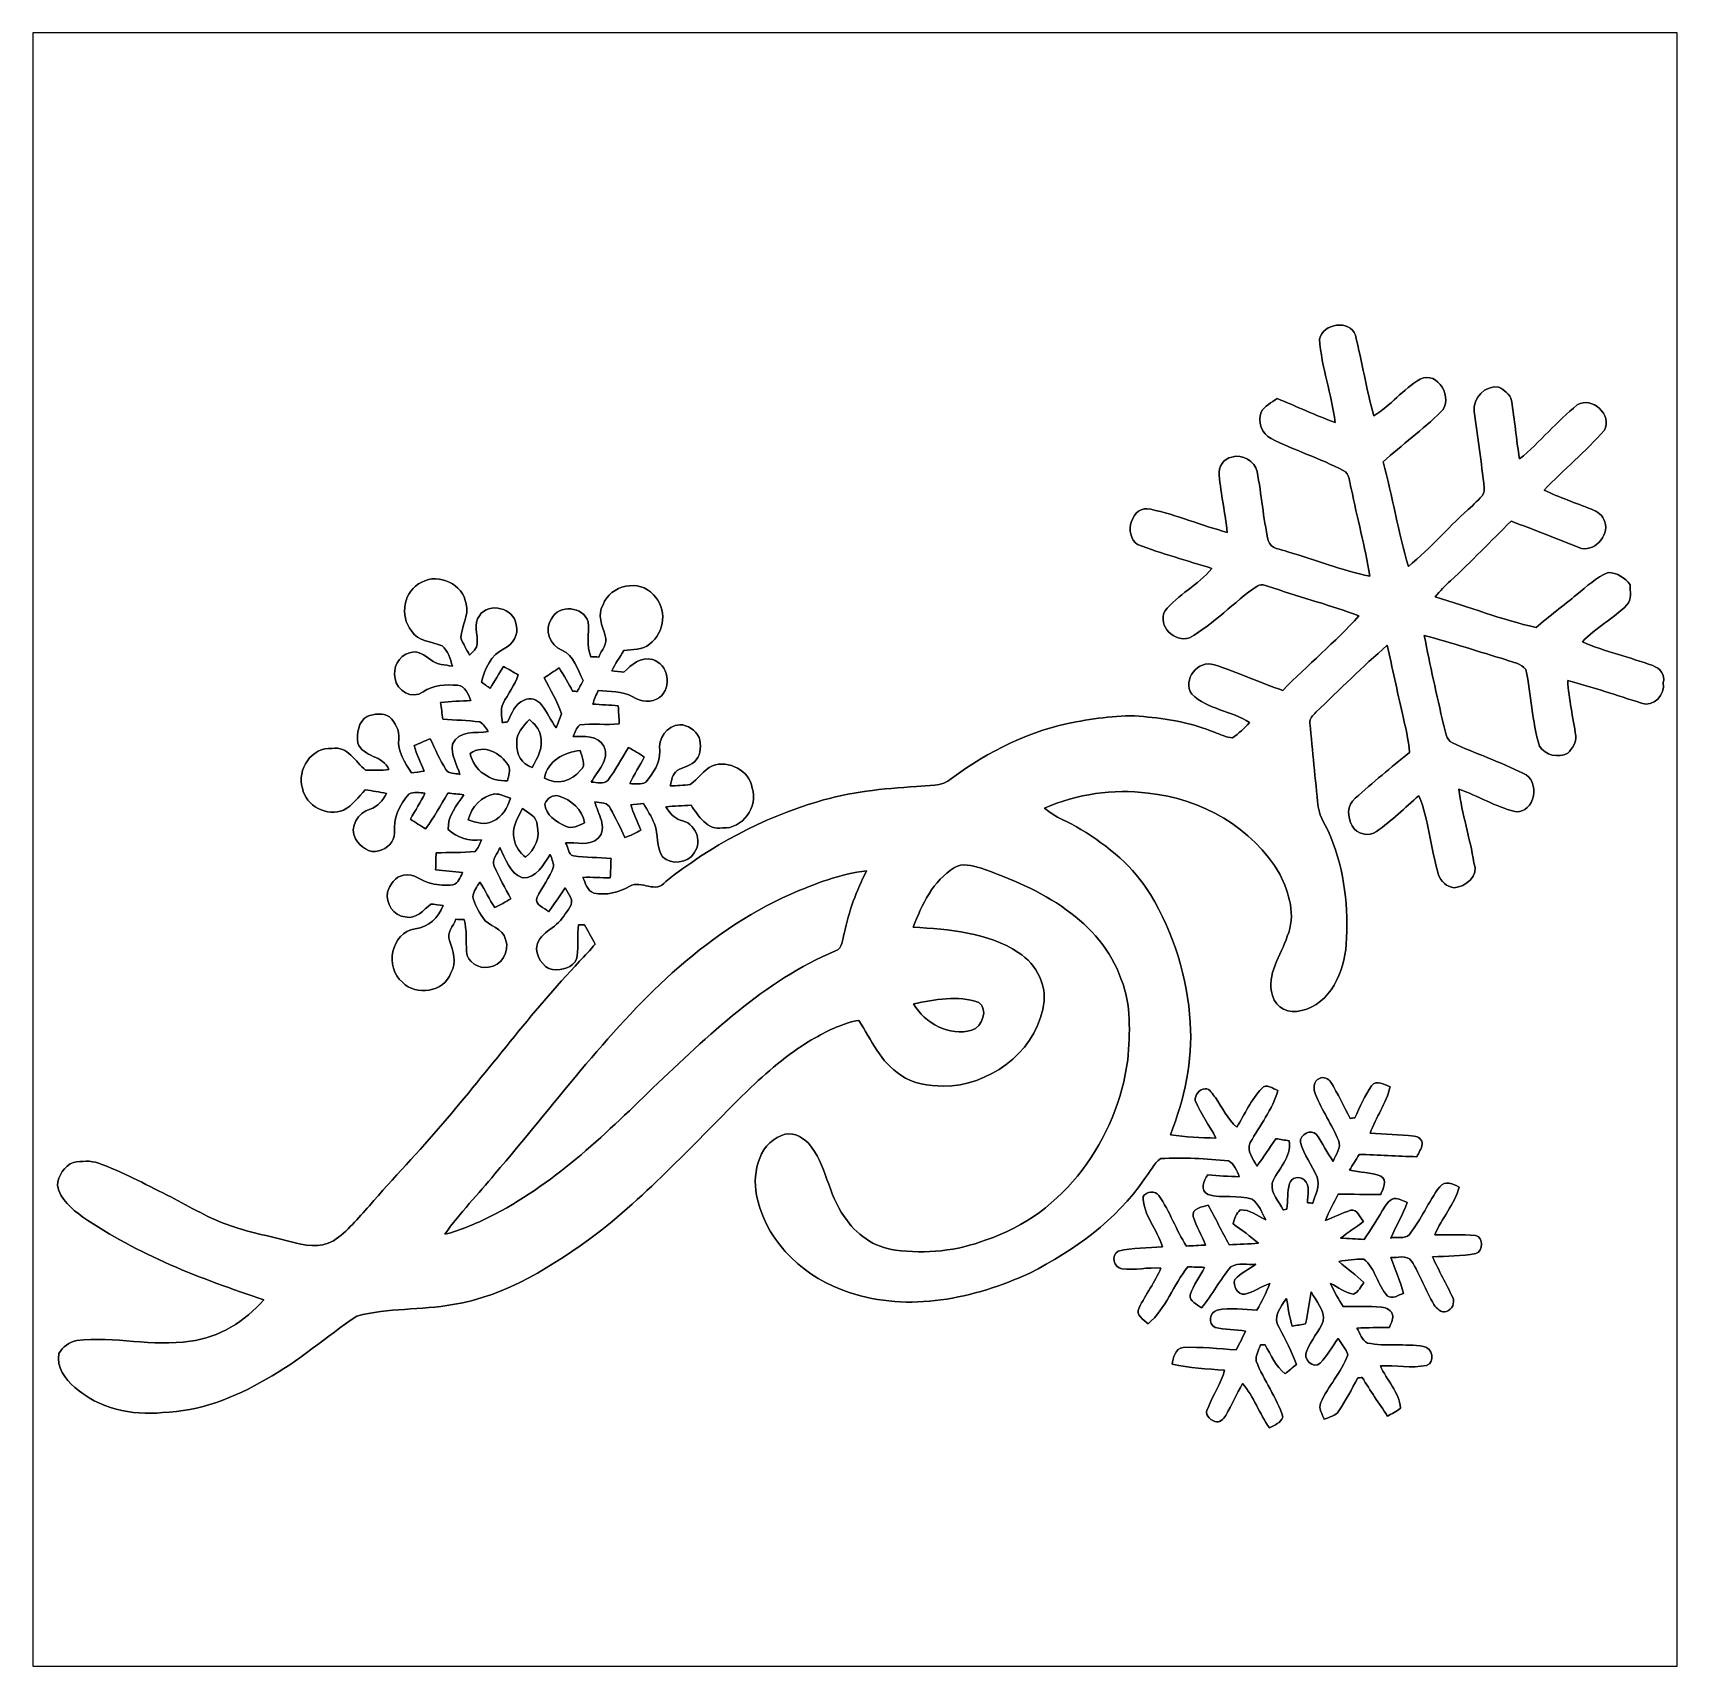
# Model space of a CAD drawing. Header units: centimetres. Extents: x -16.8 to 16.8, y -16.7 to 16.7.
import ezdxf

# ---------------------------------------------------------------- set-up
doc = ezdxf.new("R2010")
doc.units = ezdxf.units.CM
doc.header["$MEASUREMENT"] = 0
doc.layers.add('Layer 1', color=7, linetype='Continuous')

msp = doc.modelspace()

# ---------------------------------------------------------------- linework, layer by layer
at = {"layer": 'Layer 1', "color": 7}
for points, knots in [([(-16.77458, 16.66875), (-16.77458, 16.66875), (16.77458, 16.66875), (16.77458, 16.66875), (16.77458, 16.66875), (16.77458, 16.66875), (16.77458, -16.66875), (16.77458, -16.66875), (16.77458, -16.66875), (16.77458, -16.66875), (-16.77458, -16.66875), (-16.77458, -16.66875), (-16.77458, -16.66875), (-16.77458, -16.66875), (-16.77458, 16.66875), (-16.77458, 16.66875), (-16.77458, 16.66875), (-16.77458, 16.66875), (-16.77458, 16.66875), (-16.77458, 16.66875)], [0, 0, 0, 0, 0.16666667, 0.16666667, 0.16666667, 0.16666667, 0.33333333, 0.33333333, 0.33333333, 0.33333333, 0.5, 0.5, 0.5, 0.5, 0.66666667, 0.66666667, 0.66666667, 0.66666667, 1, 1, 1, 1]), ([(9.47808, 10.42), (9.51689, 9.84074), (9.72855, 9.29076), (9.79805, 8.71573), (9.79805, 8.71573), (9.398, 8.86319), (9.00924, 9.03922), (8.6173, 9.20609), (8.6173, 9.20609), (8.503, 9.12142), (8.35801, 9.06039), (8.2871, 8.92986), (8.2871, 8.92986), (8.22007, 8.73689), (8.29557, 8.47831), (8.48819, 8.38729), (8.48819, 8.38729), (8.96796, 8.14564), (9.4869, 7.9883), (9.96139, 7.73501), (9.96139, 7.73501), (10.10497, 7.6775), (10.08027, 7.487), (10.12719, 7.37023), (10.12719, 7.37023), (10.24361, 6.77157), (10.40836, 6.18243), (10.50431, 5.57953), (10.50431, 5.57953), (9.93387, 5.69454), (9.39165, 5.91644), (8.8325, 6.07413), (8.8325, 6.07413), (8.69774, 6.13551), (8.47231, 6.12916), (8.43139, 6.30872), (8.43139, 6.30872), (8.32661, 6.77157), (8.29698, 7.24782), (8.2042, 7.71278), (8.2042, 7.71278), (8.15975, 7.93256), (7.90081, 8.08002), (7.68809, 8.01017), (7.68809, 8.01017), (7.52052, 7.98301), (7.41433, 7.80239), (7.43021, 7.64081), (7.43021, 7.64081), (7.46866, 7.24923), (7.55297, 6.86435), (7.59707, 6.47347), (7.59707, 6.47347), (7.07072, 6.61141), (6.56766, 6.83295), (6.03462, 6.94372), (6.03462, 6.94372), (5.64797, 7.0545), (5.46241, 6.41385), (5.76756, 6.22864), (5.76756, 6.22864), (6.26039, 6.03497), (6.77369, 5.89774), (7.27816, 5.73687), (7.27816, 5.73687), (7.0044, 5.39785), (6.58918, 5.20524), (6.32037, 4.86269), (6.32037, 4.86269), (6.16973, 4.56177), (6.52357, 4.21287), (6.82378, 4.32259), (6.82378, 4.32259), (7.33354, 4.60481), (7.72548, 5.05072), (8.20385, 5.3781), (8.20385, 5.3781), (8.3125, 5.44759), (8.43386, 5.35552), (8.54498, 5.33471), (8.54498, 5.33471), (9.12072, 5.13786), (9.71127, 4.98334), (10.28136, 4.76991), (10.28136, 4.76991), (9.79805, 4.22981), (9.23572, 3.76731), (8.73054, 3.24838), (8.73054, 3.24838), (8.25641, 3.40042), (7.80697, 3.62126), (7.33249, 3.76978), (7.33249, 3.76978), (6.99488, 3.88091), (6.67279, 3.4671), (6.87246, 3.16759), (6.87246, 3.16759), (7.19843, 2.85926), (7.68032, 2.83069), (8.05039, 2.59115), (8.05039, 2.59115), (7.94844, 2.47227), (7.83096, 2.36643), (7.70008, 2.28036), (7.70008, 2.28036), (7.57026, 2.28671), (7.45314, 2.35409), (7.33213, 2.3936), (7.33213, 2.3936), (6.90069, 2.56752), (6.44243, 2.66559), (5.97958, 2.70298), (5.97958, 2.70298), (5.48957, 2.76966), (4.9971, 2.68605), (4.51379, 2.60773), (4.51379, 2.60773), (3.58599, 2.43805), (2.72344, 2.00695), (1.96991, 1.44886), (1.96991, 1.44886), (1.77412, 1.27), (1.49437, 1.3208), (1.25377, 1.28552), (1.25377, 1.28552), (0.57256, 1.24566), (-0.11218, 1.17299), (-0.76764, 0.97473), (-0.76764, 0.97473), (-1.89406, 0.64523), (-2.94428, 0.07303), (-3.86221, -0.6544), (-3.86221, -0.6544), (-4.05059, -0.91687), (-4.36139, -0.6163), (-4.59564, -0.74542), (-4.59564, -0.74542), (-4.81471, -0.8823), (-5.07577, -0.94015), (-5.33188, -0.88865), (-5.33188, -0.88865), (-5.46629, -0.84208), (-5.50333, -0.68721), (-5.55096, -0.57009), (-5.55096, -0.57009), (-5.36575, -0.56162), (-5.18125, -0.57609), (-4.99569, -0.58138), (-4.99569, -0.58138), (-4.98334, -0.45014), (-4.98158, -0.31821), (-4.97769, -0.18662), (-4.97769, -0.18662), (-5.2324, -0.15628), (-5.49063, -0.16439), (-5.74463, -0.13088), (-5.74463, -0.13088), (-5.85929, -0.10619), (-5.85011, 0.06385), (-5.90656, 0.13511), (-5.90656, 0.13511), (-5.68572, 0.15134), (-5.41373, 0.06279), (-5.23804, 0.2286), (-5.23804, 0.2286), (-5.0352, 0.44591), (-5.2518, 0.73307), (-5.30613, 0.97296), (-5.30613, 0.97296), (-5.19959, 0.94015), (-5.02991, 0.97155), (-4.99145, 0.83079), (-4.99145, 0.83079), (-4.8835, 0.64064), (-4.78402, 0.44521), (-4.69512, 0.24483), (-4.69512, 0.24483), (-4.58223, 0.28646), (-4.47358, 0.33867), (-4.36845, 0.39652), (-4.36845, 0.39652), (-4.43653, 0.56974), (-4.52049, 0.73625), (-4.57659, 0.91405), (-4.57659, 0.91405), (-4.51168, 0.9204), (-4.38221, 0.9338), (-4.31765, 0.94051), (-4.31765, 0.94051), (-4.23474, 0.8068), (-4.15255, 0.67169), (-4.09363, 0.52564), (-4.09363, 0.52564), (-4.00756, 0.30868), (-4.06047, 0.04798), (-3.92501, -0.14958), (-3.92501, -0.14958), (-3.75038, -0.32209), (-3.40924, -0.28293), (-3.28224, -0.06985), (-3.28224, -0.06985), (-3.09386, 0.17216), (-3.26954, 0.5521), (-3.56553, 0.60078), (-3.56553, 0.60078), (-3.7024, 0.63888), (-3.78636, 0.75706), (-3.85833, 0.8703), (-3.85833, 0.8703), (-3.68829, 0.89147), (-3.51719, 0.89464), (-3.3461, 0.90241), (-3.3461, 0.90241), (-3.18982, 0.68439), (-3.01449, 0.38559), (-2.69981, 0.43956), (-2.69981, 0.43956), (-2.29517, 0.41557), (-1.96921, 0.87736), (-2.09797, 1.25342), (-2.09797, 1.25342), (-2.14806, 1.61572), (-2.58057, 1.82845), (-2.91006, 1.71097), (-2.91006, 1.71097), (-3.08998, 1.62101), (-3.19934, 1.43792), (-3.36374, 1.32856), (-3.36374, 1.32856), (-3.49779, 1.30493), (-3.63467, 1.30316), (-3.77049, 1.29928), (-3.77049, 1.29928), (-3.74474, 1.4097), (-3.7278, 1.53917), (-3.62973, 1.61114), (-3.62973, 1.61114), (-3.50308, 1.68804), (-3.33516, 1.70497), (-3.23885, 1.82809), (-3.23885, 1.82809), (-3.13126, 1.95227), (-3.14713, 2.14101), (-3.17782, 2.28882), (-3.17782, 2.28882), (-3.2572, 2.42923), (-3.40995, 2.54811), (-3.57681, 2.54776), (-3.57681, 2.54776), (-3.83469, 2.52518), (-4.03437, 2.26624), (-3.98145, 2.00801), (-3.98145, 2.00801), (-3.97792, 1.76706), (-4.11833, 1.55187), (-4.2672, 1.37372), (-4.2672, 1.37372), (-4.36774, 1.32151), (-4.48486, 1.34056), (-4.59317, 1.34444), (-4.59317, 1.34444), (-4.50568, 1.53141), (-4.3942, 1.70533), (-4.2986, 1.88771), (-4.2986, 1.88771), (-4.40478, 1.95651), (-4.51238, 2.02247), (-4.62456, 2.08068), (-4.62456, 2.08068), (-4.76144, 1.85526), (-4.88209, 1.61854), (-5.04649, 1.41111), (-5.04649, 1.41111), (-5.13292, 1.32151), (-5.27368, 1.37866), (-5.38021, 1.37266), (-5.38021, 1.37266), (-5.26627, 1.60761), (-4.9911, 1.81892), (-5.12445, 2.10785), (-5.12445, 2.10785), (-5.24334, 2.33398), (-5.53508, 2.30858), (-5.74957, 2.30787), (-5.74957, 2.30787), (-5.71394, 2.39042), (-5.68784, 2.48391), (-5.61658, 2.54388), (-5.61658, 2.54388), (-5.35023, 2.58233), (-5.07788, 2.52765), (-4.81083, 2.56822), (-4.81083, 2.56822), (-4.81612, 2.68993), (-4.82353, 2.8127), (-4.82988, 2.9337), (-4.82988, 2.9337), (-5.0038, 2.94605), (-5.17807, 2.95698), (-5.35129, 2.96862), (-5.35129, 2.96862), (-5.31918, 3.06282), (-5.28038, 3.15419), (-5.24122, 3.2452), (-5.24122, 3.2452), (-5.00627, 3.21345), (-4.74698, 3.24803), (-4.53637, 3.11573), (-4.53637, 3.11573), (-4.37691, 3.00919), (-4.14584, 2.98309), (-3.98886, 3.10586), (-3.98886, 3.10586), (-3.7211, 3.30376), (-3.80788, 3.78848), (-4.13209, 3.87738), (-4.13209, 3.87738), (-4.37268, 3.94653), (-4.56001, 3.76908), (-4.71488, 3.61809), (-4.71488, 3.61809), (-4.77696, 3.62444), (-4.90114, 3.63749), (-4.96323, 3.64384), (-4.96323, 3.64384), (-4.89197, 3.78954), (-4.80307, 3.92536), (-4.71593, 4.06153), (-4.71593, 4.06153), (-4.53884, 4.08764), (-4.33811, 4.07141), (-4.19241, 4.19276), (-4.19241, 4.19276), (-3.8795, 4.4196), (-3.82235, 4.93395), (-4.11409, 5.19924), (-4.11409, 5.19924), (-4.39279, 5.53191), (-5.00098, 5.39962), (-5.13927, 4.99533), (-5.13927, 4.99533), (-5.26627, 4.79531), (-5.15761, 4.56565), (-5.09658, 4.36351), (-5.09658, 4.36351), (-5.03555, 4.20546), (-5.17454, 4.06647), (-5.22746, 3.92889), (-5.22746, 3.92889), (-5.28179, 3.931), (-5.33541, 3.93277), (-5.38939, 3.93418), (-5.38939, 3.93418), (-5.4864, 4.16207), (-5.41973, 4.40796), (-5.44618, 4.64432), (-5.44618, 4.64432), (-5.53544, 4.96323), (-6.04979, 5.01156), (-6.19054, 4.70923), (-6.19054, 4.70923), (-6.36094, 4.49016), (-6.22194, 4.16842), (-5.98346, 4.07035), (-5.98346, 4.07035), (-5.72982, 3.96275), (-5.66491, 3.66889), (-5.54461, 3.44805), (-5.54461, 3.44805), (-5.57459, 3.39266), (-5.63492, 3.28224), (-5.66491, 3.22686), (-5.66491, 3.22686), (-5.68889, 3.22792), (-5.73723, 3.23003), (-5.76121, 3.23109), (-5.76121, 3.23109), (-5.84976, 3.3909), (-5.93937, 3.55036), (-6.03497, 3.70558), (-6.03497, 3.70558), (-6.13833, 3.63961), (-6.24099, 3.57223), (-6.34294, 3.50344), (-6.34294, 3.50344), (-6.22053, 3.26178), (-6.06778, 3.03283), (-5.99017, 2.77107), (-5.99017, 2.77107), (-6.02086, 2.67264), (-6.05684, 2.57634), (-6.09918, 2.48144), (-6.09918, 2.48144), (-6.20818, 2.63243), (-6.27803, 2.80882), (-6.39657, 2.95275), (-6.39657, 2.95275), (-6.47665, 3.05964), (-6.63011, 3.11573), (-6.75252, 3.04976), (-6.75252, 3.04976), (-6.94337, 2.97991), (-7.00405, 2.76825), (-7.08942, 2.60315), (-7.08942, 2.60315), (-7.11623, 2.59962), (-7.17021, 2.59327), (-7.19702, 2.59009), (-7.19702, 2.59009), (-7.20372, 2.71851), (-7.245, 2.86032), (-7.18044, 2.97991), (-7.18044, 2.97991), (-7.08166, 3.17712), (-6.94055, 3.35209), (-6.87035, 3.56376), (-6.87035, 3.56376), (-6.97124, 3.62197), (-7.07178, 3.68088), (-7.17338, 3.73698), (-7.17338, 3.73698), (-7.26369, 3.5881), (-7.35295, 3.43853), (-7.44079, 3.28824), (-7.44079, 3.28824), (-7.50147, 3.33058), (-7.56144, 3.37326), (-7.62141, 3.41595), (-7.62141, 3.41595), (-7.56003, 3.68441), (-7.42491, 3.97616), (-7.16209, 4.09822), (-7.16209, 4.09822), (-6.98147, 4.18289), (-6.85447, 4.38468), (-6.91339, 4.58893), (-6.91339, 4.58893), (-6.95008, 4.93007), (-7.47148, 5.05778), (-7.66516, 4.77273), (-7.66516, 4.77273), (-7.7918, 4.6034), (-7.69056, 4.39244), (-7.70749, 4.20123), (-7.70749, 4.20123), (-7.71349, 4.09998), (-7.80133, 4.03507), (-7.86589, 3.96769), (-7.86589, 3.96769), (-7.92798, 4.08622), (-8.00065, 4.20123), (-8.04333, 4.32788), (-8.04333, 4.32788), (-8.02675, 4.56071), (-7.87188, 4.77202), (-7.93644, 5.01227), (-7.93644, 5.01227), (-7.99253, 5.41267), (-8.49207, 5.65079), (-8.84132, 5.45571), (-8.84132, 5.45571), (-9.20679, 5.29167), (-9.3024, 4.76109), (-9.0484, 4.46264), (-9.0484, 4.46264), (-8.92246, 4.24039), (-8.63071, 4.24991), (-8.42257, 4.15713), (-8.42257, 4.15713), (-8.30263, 4.05201), (-8.25712, 3.89008), (-8.21443, 3.74227), (-8.21443, 3.74227), (-8.3633, 3.77119), (-8.53123, 3.7659), (-8.65152, 3.87138), (-8.65152, 3.87138), (-8.77641, 3.95711), (-8.92775, 4.08234), (-9.08967, 4.01426), (-9.08967, 4.01426), (-9.31086, 3.95676), (-9.43822, 3.70769), (-9.38495, 3.48968), (-9.38495, 3.48968), (-9.35002, 3.24132), (-9.04028, 3.05435), (-8.81451, 3.21804), (-8.81451, 3.21804), (-8.60637, 3.35774), (-8.3499, 3.37114), (-8.10789, 3.35174), (-8.10789, 3.35174), (-7.94456, 3.3401), (-7.89129, 3.16653), (-7.83696, 3.03989), (-7.83696, 3.03989), (-8.04263, 3.02789), (-8.24936, 3.02648), (-8.45432, 3.00108), (-8.45432, 3.00108), (-8.44091, 2.88819), (-8.4261, 2.77354), (-8.41163, 2.65994), (-8.41163, 2.65994), (-8.15904, 2.64195), (-7.9054, 2.6349), (-7.65351, 2.60562), (-7.65351, 2.60562), (-7.57873, 2.5587), (-7.53322, 2.48003), (-7.48242, 2.41018), (-7.48242, 2.41018), (-7.7403, 2.36326), (-8.08955, 2.44546), (-8.21443, 2.14665), (-8.21443, 2.14665), (-8.25218, 1.92969), (-8.12306, 1.73461), (-8.06027, 1.53353), (-8.06027, 1.53353), (-8.15587, 1.56104), (-8.28993, 1.53353), (-8.34708, 1.63195), (-8.34708, 1.63195), (-8.47266, 1.83127), (-8.56298, 2.05034), (-8.67022, 2.25954), (-8.67022, 2.25954), (-8.78064, 2.21686), (-8.88824, 2.16711), (-8.99654, 2.11949), (-8.99654, 2.11949), (-8.94186, 1.94063), (-8.86072, 1.772), (-8.78911, 1.59985), (-8.78911, 1.59985), (-8.87624, 1.58679), (-8.96373, 1.57445), (-9.05087, 1.5621), (-9.05087, 1.5621), (-9.17787, 1.77518), (-9.34226, 1.99602), (-9.30769, 2.2606), (-9.30769, 2.2606), (-9.29993, 2.42888), (-9.37154, 2.59539), (-9.49748, 2.70792), (-9.49748, 2.70792), (-9.63119, 2.79365), (-9.80934, 2.77107), (-9.95186, 2.71745), (-9.95186, 2.71745), (-10.14307, 2.61373), (-10.16212, 2.36714), (-10.14554, 2.17382), (-10.14554, 2.17382), (-10.03088, 1.8736), (-9.62625, 1.92828), (-9.50948, 1.63054), (-9.50948, 1.63054), (-9.66752, 1.61502), (-9.82663, 1.61184), (-9.98467, 1.62207), (-9.98467, 1.62207), (-10.20269, 1.78647), (-10.3445, 2.11772), (-10.67153, 2.06093), (-10.67153, 2.06093), (-11.08146, 2.10291), (-11.3986, 1.62243), (-11.27443, 1.2513), (-11.27443, 1.2513), (-11.21022, 0.88935), (-10.76889, 0.65969), (-10.4334, 0.80398), (-10.4334, 0.80398), (-10.24961, 0.89782), (-10.13143, 1.0728), (-9.99243, 1.21885), (-9.99243, 1.21885), (-9.84744, 1.19662), (-9.7028, 1.17193), (-9.55816, 1.14547), (-9.55816, 1.14547), (-9.63436, 1.00789), (-9.72926, 0.86783), (-9.89365, 0.82656), (-9.89365, 0.82656), (-10.1406, 0.75847), (-10.3251, 0.45332), (-10.19387, 0.21484), (-10.19387, 0.21484), (-10.09721, 0.06068), (-9.90706, -0.09066), (-9.71409, -0.02681), (-9.71409, -0.02681), (-9.54969, 0.01693), (-9.39306, 0.15804), (-9.39447, 0.33867), (-9.39447, 0.33867), (-9.42199, 0.63324), (-9.29887, 0.91722), (-9.10237, 1.13171), (-9.10237, 1.13171), (-9.00254, 1.18921), (-8.88189, 1.15499), (-8.77394, 1.15147), (-8.77394, 1.15147), (-8.8586, 0.96696), (-8.97431, 0.79834), (-9.07133, 0.62018), (-9.07133, 0.62018), (-8.96902, 0.5521), (-8.86601, 0.48472), (-8.76159, 0.41945), (-8.76159, 0.41945), (-8.58908, 0.64982), (-8.45538, 0.90487), (-8.30651, 1.15041), (-8.30651, 1.15041), (-8.19926, 1.14018), (-8.09272, 1.13065), (-7.98477, 1.11866), (-7.98477, 1.11866), (-8.12483, 0.89747), (-8.31533, 0.68756), (-8.30121, 0.40605), (-8.30121, 0.40605), (-8.11071, 0.23707), (-7.87435, 0.16228), (-7.62106, 0.19579), (-7.62106, 0.19579), (-7.65704, 0.11395), (-7.68315, 0.02081), (-7.75335, -0.03951), (-7.75335, -0.03951), (-8.01582, -0.0702), (-8.28181, -0.05644), (-8.54569, -0.06844), (-8.54569, -0.06844), (-8.55098, -0.1838), (-8.55486, -0.29598), (-8.55663, -0.4124), (-8.55663, -0.4124), (-8.37389, -0.43533), (-8.19079, -0.45085), (-8.007, -0.47166), (-8.007, -0.47166), (-8.05356, -0.5648), (-8.09061, -0.69109), (-8.20455, -0.71967), (-8.20455, -0.71967), (-8.34954, -0.74577), (-8.49948, -0.7179), (-8.64306, -0.69709), (-8.64306, -0.69709), (-8.8392, -0.65617), (-8.99689, -0.47272), (-9.21068, -0.52705), (-9.21068, -0.52705), (-9.38636, -0.54645), (-9.48619, -0.72143), (-9.54052, -0.87066), (-9.54052, -0.87066), (-9.58356, -1.09643), (-9.41282, -1.35819), (-9.1754, -1.37513), (-9.1754, -1.37513), (-8.95244, -1.43334), (-8.80322, -1.23649), (-8.65611, -1.11266), (-8.65611, -1.11266), (-8.59226, -1.11972), (-8.4649, -1.13348), (-8.4014, -1.14053), (-8.4014, -1.14053), (-8.50053, -1.38501), (-8.69668, -1.59103), (-8.97502, -1.61713), (-8.97502, -1.61713), (-9.46291, -1.69122), (-9.60508, -2.41582), (-9.23572, -2.70969), (-9.23572, -2.70969), (-8.95773, -2.99967), (-8.38376, -2.91253), (-8.24548, -2.51531), (-8.24548, -2.51531), (-8.11459, -2.31211), (-8.2042, -2.06728), (-8.2737, -1.85843), (-8.2737, -1.85843), (-8.33438, -1.70074), (-8.19609, -1.56139), (-8.14317, -1.42452), (-8.14317, -1.42452), (-8.08778, -1.42593), (-8.03275, -1.42734), (-7.97736, -1.4291), (-7.97736, -1.4291), (-7.91316, -1.64183), (-7.93926, -1.86549), (-7.92692, -2.08492), (-7.92692, -2.08492), (-7.92021, -2.29553), (-7.67362, -2.44475), (-7.47571, -2.39995), (-7.47571, -2.39995), (-7.21431, -2.3936), (-7.03862, -2.07645), (-7.12858, -1.83903), (-7.12858, -1.83903), (-7.18079, -1.59914), (-7.47783, -1.57833), (-7.59707, -1.38959), (-7.59707, -1.38959), (-7.68103, -1.25801), (-7.76111, -1.11795), (-7.80062, -0.96661), (-7.80062, -0.96661), (-7.78581, -0.85408), (-7.71208, -0.76059), (-7.65493, -0.6664), (-7.65493, -0.6664), (-7.54345, -0.83397), (-7.46301, -1.02023), (-7.34801, -1.18498), (-7.34801, -1.18498), (-7.23583, -1.13418), (-7.13176, -1.06751), (-7.02416, -1.00789), (-7.02416, -1.00789), (-7.13564, -0.78599), (-7.25946, -0.56974), (-7.35965, -0.34219), (-7.35965, -0.34219), (-7.42174, -0.20567), (-7.28698, -0.08184), (-7.24747, 0.04022), (-7.24747, 0.04022), (-7.1307, -0.18556), (-7.05026, -0.48613), (-6.78709, -0.5775), (-6.78709, -0.5775), (-6.49746, -0.59725), (-6.35882, -0.29916), (-6.21736, -0.1016), (-6.21736, -0.1016), (-6.18949, -0.18027), (-6.15668, -0.25929), (-6.15139, -0.34361), (-6.15139, -0.34361), (-6.22229, -0.57856), (-6.39269, -0.76376), (-6.49111, -0.98531), (-6.49111, -0.98531), (-6.54544, -1.1363), (-6.33483, -1.18498), (-6.25122, -1.26929), (-6.25122, -1.26929), (-6.1341, -1.10949), (-6.02403, -0.94474), (-5.91361, -0.78034), (-5.91361, -0.78034), (-5.87551, -0.84279), (-5.836, -0.90523), (-5.80531, -0.97261), (-5.80531, -0.97261), (-5.72064, -1.11372), (-5.87798, -1.24354), (-5.94395, -1.35819), (-5.94395, -1.35819), (-6.08577, -1.61713), (-6.49146, -1.70109), (-6.50064, -2.03271), (-6.50064, -2.03271), (-6.47982, -2.23555), (-6.31543, -2.48144), (-6.08683, -2.45286), (-6.08683, -2.45286), (-5.91009, -2.45745), (-5.69278, -2.36608), (-5.66561, -2.17029), (-5.66561, -2.17029), (-5.6448, -1.95933), (-5.66702, -1.74625), (-5.64303, -1.53529), (-5.64303, -1.53529), (-5.61164, -1.53529), (-5.54884, -1.53494), (-5.51709, -1.53494), (-5.51709, -1.53494), (-5.44336, -1.66546), (-5.37492, -1.79846), (-5.3026, -1.93005), (-5.3026, -1.93005), (-5.40209, -2.05281), (-5.51074, -2.16747), (-5.61904, -2.28247), (-5.61904, -2.28247), (-6.61494, -3.33022), (-7.4676, -4.50074), (-8.41234, -5.59259), (-8.41234, -5.59259), (-8.89353, -6.16797), (-9.42058, -6.70278), (-9.90918, -7.27216), (-9.90918, -7.27216), (-10.14024, -7.52158), (-10.35438, -7.79745), (-10.64189, -7.98618), (-10.64189, -7.98618), (-10.916, -8.15446), (-11.24091, -8.07438), (-11.53089, -8.00453), (-11.53089, -8.00453), (-11.95599, -7.88211), (-12.39696, -7.81438), (-12.81113, -7.65422), (-12.81113, -7.65422), (-13.24363, -7.50499), (-13.62675, -7.25135), (-14.03668, -7.05344), (-14.03668, -7.05344), (-14.49776, -6.82696), (-14.94825, -6.57331), (-15.43509, -6.40539), (-15.43509, -6.40539), (-15.59772, -6.34083), (-15.77799, -6.36305), (-15.94661, -6.38634), (-15.94661, -6.38634), (-16.13253, -6.45795), (-16.26376, -6.6615), (-16.27188, -6.858), (-16.27188, -6.858), (-16.2239, -7.14516), (-15.97519, -7.33707), (-15.75788, -7.50182), (-15.75788, -7.50182), (-14.63075, -8.26946), (-13.35017, -8.769), (-12.06077, -9.18916), (-12.06077, -9.18916), (-12.446, -9.63119), (-12.97517, -9.9635), (-13.56431, -10.03582), (-13.56431, -10.03582), (-14.33477, -10.15612), (-15.10665, -9.9314), (-15.87818, -10.01959), (-15.87818, -10.01959), (-16.03304, -10.04429), (-16.16322, -10.15859), (-16.24259, -10.28876), (-16.24259, -10.28876), (-16.29586, -10.56217), (-16.11595, -10.81158), (-15.91874, -10.9795), (-15.91874, -10.9795), (-15.43473, -11.40954), (-14.75952, -11.55947), (-14.12699, -11.49456), (-14.12699, -11.49456), (-13.37486, -11.46563), (-12.65555, -11.19293), (-12.01455, -10.81123), (-12.01455, -10.81123), (-11.35309, -10.44787), (-10.78759, -9.94198), (-10.16423, -9.52359), (-10.16423, -9.52359), (-9.52712, -9.35284), (-8.85472, -9.40611), (-8.20702, -9.28758), (-8.20702, -9.28758), (-7.10988, -9.11437), (-6.15103, -8.49418), (-5.27509, -7.84789), (-5.27509, -7.84789), (-4.13103, -6.95572), (-3.16159, -5.86916), (-2.1269, -4.8581), (-2.1269, -4.8581), (-1.72226, -4.47887), (-1.2954, -4.11692), (-0.81139, -3.8421), (-0.81139, -3.8421), (-0.52987, -3.69288), (-0.24306, -3.5366), (0.07691, -3.49074), (0.07691, -3.49074), (0.33302, -3.88056), (0.52352, -4.34834), (0.93486, -4.60304), (0.93486, -4.60304), (1.18251, -4.78861), (1.50319, -4.82071), (1.80234, -4.83235), (1.80234, -4.83235), (2.71956, -4.82706), (3.62902, -4.17795), (3.82976, -3.26425), (3.82976, -3.26425), (3.95287, -2.81869), (3.71404, -2.33751), (3.33163, -2.1022), (3.33163, -2.1022), (2.70087, -1.68769), (1.92017, -1.62842), (1.1871, -1.58609), (1.1871, -1.58609), (1.36384, -1.12501), (1.59209, -0.63747), (2.02918, -0.36936), (2.02918, -0.36936), (2.18475, -0.26247), (2.38654, -0.33726), (2.55376, -0.37465), (2.55376, -0.37465), (3.16794, -0.59196), (3.78107, -0.84208), (4.31059, -1.22908), (4.31059, -1.22908), (4.80977, -1.58044), (5.23275, -2.06798), (5.43172, -2.65148), (5.43172, -2.65148), (5.64586, -3.16936), (5.60776, -3.74579), (5.56366, -4.29154), (5.56366, -4.29154), (5.35764, -5.90868), (4.25379, -7.45702), (2.673, -7.9696), (2.673, -7.9696), (2.08527, -8.19467), (1.44674, -8.26135), (0.82338, -8.17562), (0.82338, -8.17562), (0.39123, -8.12835), (0.01023, -7.8486), (-0.22084, -7.48841), (-0.22084, -7.48841), (-0.55351, -7.03439), (-0.57997, -6.42479), (-0.95038, -5.9944), (-0.95038, -5.9944), (-1.09185, -5.85682), (-1.30246, -5.73969), (-1.50036, -5.83636), (-1.50036, -5.83636), (-1.99813, -6.0325), (-2.11067, -6.68055), (-1.98967, -7.1441), (-1.98967, -7.1441), (-1.77588, -8.06168), (-0.99589, -8.757), (-0.1203, -9.04064), (-0.1203, -9.04064), (1.09679, -9.45162), (2.42993, -9.16834), (3.56764, -8.64553), (3.56764, -8.64553), (4.47111, -8.18127), (5.33188, -7.57237), (5.91009, -6.72147), (5.91009, -6.72147), (6.02015, -6.58707), (6.09106, -6.40786), (6.23852, -6.30943), (6.23852, -6.30943), (6.6996, -6.28121), (7.16315, -6.31296), (7.62317, -6.35282), (7.62317, -6.35282), (7.74347, -6.4202), (7.79074, -6.56061), (7.84154, -6.68091), (7.84154, -6.68091), (7.62776, -6.67209), (7.41433, -6.65939), (7.20125, -6.64281), (7.20125, -6.64281), (7.10741, -6.75887), (7.03545, -6.95431), (7.20549, -7.04286), (7.20549, -7.04286), (7.49441, -7.12682), (7.81509, -7.04215), (8.10331, -7.14022), (8.10331, -7.14022), (8.23877, -7.24112), (8.30439, -7.40939), (8.37953, -7.55685), (8.37953, -7.55685), (8.20808, -7.48171), (8.05639, -7.34377), (7.85812, -7.35683), (7.85812, -7.35683), (7.77452, -7.4295), (7.74665, -7.54274), (7.71313, -7.64328), (7.71313, -7.64328), (7.89411, -7.76429), (8.06767, -7.89517), (8.23172, -8.03875), (8.23172, -8.03875), (8.0324, -8.04898), (7.83343, -8.05815), (7.63446, -8.06626), (7.63446, -8.06626), (7.48736, -7.79992), (7.35224, -7.52687), (7.20619, -7.25981), (7.20619, -7.25981), (7.10353, -7.29509), (6.85518, -7.3219), (6.90245, -7.493), (6.90245, -7.493), (6.96489, -7.69408), (7.07496, -7.87717), (7.15151, -8.07332), (7.15151, -8.07332), (7.05485, -8.07861), (6.86117, -8.08919), (6.76416, -8.09449), (6.76416, -8.09449), (6.54897, -7.7657), (6.42549, -7.38611), (6.19901, -7.06473), (6.19901, -7.06473), (6.12951, -6.95678), (5.94219, -6.97371), (5.87763, -7.08272), (5.87763, -7.08272), (5.8801, -7.46689), (6.17008, -7.75617), (6.27309, -8.11177), (6.27309, -8.11177), (5.97253, -8.13752), (5.66491, -8.12094), (5.3721, -8.19891), (5.3721, -8.19891), (5.21441, -8.28287), (5.27756, -8.53405), (5.44618, -8.55733), (5.44618, -8.55733), (5.71006, -8.59226), (5.97711, -8.52276), (6.24276, -8.54569), (6.24276, -8.54569), (6.12246, -8.83214), (5.93019, -9.07909), (5.79614, -9.35778), (5.79614, -9.35778), (5.71006, -9.50348), (5.89421, -9.59309), (5.97994, -9.68057), (5.97994, -9.68057), (6.34612, -9.37048), (6.49464, -8.88682), (6.79062, -8.51817), (6.79062, -8.51817), (6.90562, -8.52382), (7.01216, -8.52099), (7.13034, -8.53052), (7.13034, -8.53052), (7.03968, -8.72067), (6.90739, -8.89071), (6.83613, -9.08967), (6.83613, -9.08967), (6.82378, -9.22373), (6.9783, -9.28441), (7.06684, -9.3539), (7.06684, -9.3539), (7.29262, -9.09285), (7.44784, -8.78064), (7.66833, -8.51606), (7.66833, -8.51606), (7.82073, -8.42821), (8.0137, -8.48501), (8.17986, -8.46279), (8.17986, -8.46279), (8.03839, -8.57144), (7.86765, -8.64447), (7.747, -8.77711), (7.747, -8.77711), (7.71102, -8.90905), (7.79921, -9.09496), (7.95302, -9.07662), (7.95302, -9.07662), (8.13364, -9.03358), (8.28816, -8.92069), (8.46208, -8.8579), (8.46208, -8.8579), (8.3947, -9.0484), (8.29451, -9.22479), (8.20244, -9.40435), (8.20244, -9.40435), (7.93186, -9.39588), (7.65634, -9.34226), (7.38964, -9.40223), (7.38964, -9.40223), (7.23159, -9.45056), (7.20196, -9.67528), (7.3473, -9.75607), (7.3473, -9.75607), (7.55086, -9.79699), (7.76217, -9.80546), (7.96996, -9.8298), (7.96996, -9.8298), (7.90857, -9.95892), (7.84507, -10.08803), (7.77946, -10.21539), (7.77946, -10.21539), (7.41892, -10.1914), (7.05661, -10.14942), (6.69537, -10.16282), (6.69537, -10.16282), (6.52639, -10.17764), (6.4964, -10.37766), (6.47206, -10.50819), (6.47206, -10.50819), (6.82343, -10.58439), (7.18256, -10.60697), (7.54098, -10.62602), (7.54098, -10.62602), (7.47677, -10.90189), (7.29368, -11.12873), (7.20831, -11.39543), (7.20831, -11.39543), (7.10988, -11.5256), (7.23688, -11.63461), (7.34236, -11.67518), (7.34236, -11.67518), (7.43373, -11.71681), (7.5184, -11.62262), (7.56497, -11.55347), (7.56497, -11.55347), (7.6895, -11.34075), (7.79074, -11.11532), (7.9054, -10.89766), (7.9054, -10.89766), (8.13894, -11.16647), (8.24936, -11.51572), (8.45714, -11.80359), (8.45714, -11.80359), (8.56262, -11.75279), (8.68433, -11.7027), (8.73196, -11.58663), (8.73196, -11.58663), (8.60566, -11.18164), (8.34108, -10.83839), (8.18727, -10.44504), (8.18727, -10.44504), (8.16927, -10.32651), (8.23983, -10.2175), (8.27334, -10.10744), (8.27334, -10.10744), (8.29663, -10.10849), (8.34355, -10.11096), (8.36683, -10.11202), (8.36683, -10.11202), (8.48607, -10.3184), (8.58696, -10.54876), (8.77499, -10.70398), (8.77499, -10.70398), (8.83285, -10.65565), (8.94786, -10.55899), (9.00536, -10.51066), (9.00536, -10.51066), (8.9154, -10.24749), (8.77817, -10.00478), (8.6547, -9.75748), (8.6547, -9.75748), (8.50971, -9.55746), (8.68362, -9.33097), (8.80251, -9.16411), (8.80251, -9.16411), (8.83955, -9.35179), (8.86354, -9.5444), (8.91928, -9.72855), (8.91928, -9.72855), (9.0103, -9.71338), (9.10131, -9.69821), (9.19304, -9.68304), (9.19304, -9.68304), (9.24313, -9.46785), (9.26924, -9.24807), (9.3091, -9.03146), (9.3091, -9.03146), (9.40788, -9.2202), (9.58286, -9.39941), (9.55569, -9.63048), (9.55569, -9.63048), (9.46362, -9.84144), (9.30346, -10.01783), (9.22126, -10.23338), (9.22126, -10.23338), (9.11719, -10.39142), (9.35249, -10.62426), (9.49431, -10.48279), (9.49431, -10.48279), (9.63718, -10.33251), (9.73772, -10.14659), (9.85873, -9.97938), (9.85873, -9.97938), (9.92681, -10.0898), (10.02206, -10.19069), (10.05805, -10.31804), (10.05805, -10.31804), (9.92752, -10.67117), (9.64882, -10.95199), (9.50031, -11.29806), (9.50031, -11.29806), (9.45303, -11.41307), (9.53735, -11.5256), (9.57439, -11.63108), (9.57439, -11.63108), (9.67176, -11.58311), (9.80793, -11.56441), (9.87072, -11.46104), (9.87072, -11.46104), (10.01642, -11.2455), (10.13531, -11.01231), (10.26019, -10.78442), (10.26019, -10.78442), (10.28277, -10.78265), (10.32792, -10.77948), (10.3505, -10.77771), (10.3505, -10.77771), (10.5156, -11.04406), (10.6867, -11.30688), (10.86732, -11.56335), (10.86732, -11.56335), (10.95446, -11.51396), (11.05606, -11.47692), (11.12802, -11.40319), (11.12802, -11.40319), (11.11426, -11.06911), (10.83804, -10.83451), (10.72056, -10.53606), (10.72056, -10.53606), (11.03242, -10.52936), (11.35168, -10.59603), (11.66036, -10.52936), (11.66036, -10.52936), (11.85051, -10.46833), (11.78172, -10.16952), (11.60004, -10.14166), (11.60004, -10.14166), (11.22221, -10.08274), (10.83204, -10.14695), (10.45633, -10.07463), (10.45633, -10.07463), (10.3445, -10.01219), (10.30252, -9.87566), (10.24114, -9.76983), (10.24114, -9.76983), (10.46198, -9.7603), (10.68282, -9.75783), (10.90471, -9.75642), (10.90471, -9.75642), (10.93294, -9.67846), (10.97739, -9.60191), (10.97597, -9.51724), (10.97597, -9.51724), (10.95128, -9.4107), (10.84509, -9.34755), (10.74138, -9.34261), (10.74138, -9.34261), (10.48244, -9.31686), (10.22068, -9.3345), (9.96174, -9.33027), (9.96174, -9.33027), (9.86578, -9.17928), (9.77547, -9.02441), (9.70245, -8.86178), (9.70245, -8.86178), (9.86155, -8.92492), (9.99772, -9.06004), (10.17094, -9.07662), (10.17094, -9.07662), (10.27148, -9.03605), (10.31875, -8.91857), (10.38542, -8.83814), (10.38542, -8.83814), (10.22562, -8.68292), (10.03935, -8.55874), (9.8739, -8.41093), (9.8739, -8.41093), (10.04041, -8.37671), (10.21151, -8.36013), (10.38225, -8.36119), (10.38225, -8.36119), (10.61402, -8.55274), (10.66165, -8.88824), (10.86062, -9.10802), (10.86062, -9.10802), (10.96363, -9.19304), (11.08886, -9.09144), (11.19293, -9.05969), (11.19293, -9.05969), (11.12132, -8.81027), (11.02148, -8.57144), (10.93435, -8.32803), (10.93435, -8.32803), (11.06099, -8.34249), (11.26455, -8.25888), (11.35345, -8.40034), (11.35345, -8.40034), (11.53125, -8.68186), (11.6392, -9.00218), (11.81171, -9.28723), (11.81171, -9.28723), (11.86674, -9.37084), (11.96128, -9.4682), (12.0717, -9.42799), (12.0717, -9.42799), (12.18777, -9.39729), (12.24315, -9.2516), (12.19588, -9.14682), (12.19588, -9.14682), (12.07029, -8.86354), (11.90907, -8.5979), (11.78454, -8.31427), (11.78454, -8.31427), (12.07841, -8.29663), (12.3758, -8.30721), (12.66578, -8.24618), (12.66578, -8.24618), (12.82806, -8.19891), (12.827, -7.91492), (12.65908, -7.87717), (12.65908, -7.87717), (12.38426, -7.85495), (12.10839, -7.87047), (11.83287, -7.86271), (11.83287, -7.86271), (11.97292, -7.52475), (12.22939, -7.245), (12.32958, -6.88975), (12.32958, -6.88975), (12.20576, -6.83154), (12.03572, -6.74441), (11.93024, -6.8834), (11.93024, -6.8834), (11.69952, -7.19102), (11.55277, -7.55509), (11.31217, -7.85671), (11.31217, -7.85671), (11.22116, -7.96537), (11.03983, -7.88882), (10.93047, -7.93327), (10.93047, -7.93327), (11.04018, -7.68985), (11.17353, -7.45772), (11.26878, -7.20796), (11.26878, -7.20796), (11.18164, -7.17444), (11.09592, -7.11764), (10.99961, -7.12188), (10.99961, -7.12188), (10.88425, -7.16351), (10.8204, -7.27604), (10.75831, -7.37411), (10.75831, -7.37411), (10.64189, -7.57273), (10.51983, -7.76781), (10.38966, -7.95796), (10.38966, -7.95796), (10.22914, -7.95055), (10.06722, -7.94103), (9.90812, -7.93291), (9.90812, -7.93291), (10.05981, -7.81614), (10.22138, -7.71313), (10.37308, -7.59636), (10.37308, -7.59636), (10.30393, -7.50782), (10.25313, -7.33178), (10.11167, -7.36459), (10.11167, -7.36459), (9.93669, -7.42103), (9.77371, -7.50817), (9.60191, -7.57379), (9.60191, -7.57379), (9.66929, -7.38646), (9.76595, -7.21219), (9.85908, -7.03756), (9.85908, -7.03756), (10.14801, -7.03756), (10.43693, -7.03968), (10.72621, -7.04321), (10.72621, -7.04321), (10.77489, -6.92856), (10.87049, -6.75287), (10.72797, -6.66715), (10.72797, -6.66715), (10.52512, -6.58848), (10.30182, -6.59095), (10.09121, -6.54544), (10.09121, -6.54544), (10.15718, -6.4389), (10.22138, -6.33166), (10.28629, -6.22441), (10.28629, -6.22441), (10.67788, -6.23182), (11.06911, -6.25934), (11.46069, -6.27098), (11.46069, -6.27098), (11.50479, -6.18772), (11.55841, -6.10658), (11.57499, -6.01274), (11.57499, -6.01274), (11.57922, -5.92314), (11.49209, -5.85752), (11.40954, -5.84941), (11.40954, -5.84941), (11.10897, -5.82119), (10.80876, -5.81131), (10.50819, -5.79191), (10.50819, -5.79191), (10.62955, -5.46841), (10.84298, -5.18372), (10.91636, -4.84152), (10.91636, -4.84152), (10.79994, -4.79637), (10.64119, -4.69406), (10.54135, -4.82494), (10.54135, -4.82494), (10.39918, -5.02532), (10.30287, -5.25568), (10.20022, -5.47829), (10.20022, -5.47829), (10.17658, -5.48076), (10.12966, -5.48534), (10.10602, -5.48781), (10.10602, -5.48781), (9.96562, -5.24616), (9.85555, -4.98792), (9.71197, -4.74839), (9.71197, -4.74839), (9.66223, -4.67395), (9.55922, -4.62986), (9.47491, -4.6736), (9.47491, -4.6736), (9.35143, -4.7244), (9.34685, -4.89409), (9.39765, -4.99992), (9.39765, -4.99992), (9.525, -5.32518), (9.72996, -5.61446), (9.86649, -5.93584), (9.86649, -5.93584), (9.9314, -6.08612), (9.80405, -6.22829), (9.75854, -6.36623), (9.75854, -6.36623), (9.63119, -6.19266), (9.54264, -5.9944), (9.4174, -5.82013), (9.4174, -5.82013), (9.30416, -5.69172), (9.07239, -5.8166), (9.08791, -5.97747), (9.08791, -5.97747), (9.16376, -6.23076), (9.32603, -6.44666), (9.42728, -6.68972), (9.42728, -6.68972), (9.49466, -6.86999), (9.39341, -7.04744), (9.34014, -7.21713), (9.34014, -7.21713), (9.31369, -7.21607), (9.26042, -7.21466), (9.23396, -7.21395), (9.23396, -7.21395), (9.22831, -7.06261), (9.30063, -6.86117), (9.16446, -6.74546), (9.16446, -6.74546), (9.07627, -6.65692), (8.89317, -6.69149), (8.86636, -6.82061), (8.86636, -6.82061), (8.81627, -6.98782), (8.8325, -7.16562), (8.8138, -7.33848), (8.8138, -7.33848), (8.79404, -7.34342), (8.75489, -7.3533), (8.73548, -7.35789), (8.73548, -7.35789), (8.65046, -7.17973), (8.47972, -7.02239), (8.51323, -6.81073), (8.51323, -6.81073), (8.62012, -6.51722), (8.91963, -6.28756), (8.85578, -5.94607), (8.85578, -5.94607), (8.76547, -5.93125), (8.67551, -5.91714), (8.58591, -5.90338), (8.58591, -5.90338), (8.45467, -6.08894), (8.33367, -6.28156), (8.20067, -6.46571), (8.20067, -6.46571), (8.13188, -6.3179), (7.98019, -6.15879), (8.06556, -5.98276), (8.06556, -5.98276), (8.25606, -5.62928), (8.52029, -5.31142), (8.62965, -4.91772), (8.62965, -4.91772), (8.52593, -4.88562), (8.39223, -4.76497), (8.29804, -4.87504), (8.29804, -4.87504), (8.08143, -5.10752), (7.95302, -5.40103), (7.78969, -5.66949), (7.78969, -5.66949), (7.59989, -5.50086), (7.49088, -5.26838), (7.35471, -5.05989), (7.35471, -5.05989), (7.28945, -5.00168), (7.24817, -4.86974), (7.1434, -4.88562), (7.1434, -4.88562), (7.02204, -4.88562), (6.93667, -5.01438), (6.94161, -5.12657), (6.94161, -5.12657), (7.05097, -5.39644), (7.23265, -5.62963), (7.36282, -5.88963), (7.36282, -5.88963), (7.05273, -5.88292), (6.74158, -5.86987), (6.43502, -5.82119), (6.43502, -5.82119), (6.72289, -5.09693), (6.88904, -4.31553), (6.84177, -3.53413), (6.84177, -3.53413), (6.78215, -2.61655), (6.50804, -1.70744), (6.02862, -0.92181), (6.02862, -0.92181), (5.69383, -0.35243), (5.16537, 0.06914), (4.6101, 0.41028), (4.6101, 0.41028), (4.36704, 0.56092), (4.08517, 0.65123), (3.86927, 0.84384), (3.86927, 0.84384), (4.52967, 1.1303), (5.26486, 1.24707), (5.98029, 1.14829), (5.98029, 1.14829), (7.05838, 1.04105), (8.12094, 0.45156), (8.66599, -0.50483), (8.66599, -0.50483), (8.86389, -0.88653), (8.9976, -1.35431), (8.82086, -1.76989), (8.82086, -1.76989), (8.69033, -2.16359), (8.38482, -2.54318), (8.51711, -2.98238), (8.51711, -2.98238), (8.58802, -3.23921), (8.85684, -3.36726), (9.11013, -3.28718), (9.11013, -3.28718), (9.70809, -3.15419), (9.97797, -2.49026), (10.02453, -1.93957), (10.02453, -1.93957), (10.07251, -1.19909), (9.99172, -0.43709), (9.70915, 0.25435), (9.70915, 0.25435), (9.62801, 0.46143), (9.48302, 0.64558), (9.45197, 0.8703), (9.45197, 0.8703), (9.38883, 1.43969), (9.34014, 2.01048), (9.28052, 2.57986), (9.28052, 2.57986), (9.26571, 2.67335), (9.34826, 2.73897), (9.404, 2.80106), (9.404, 2.80106), (9.88201, 3.26355), (10.35826, 3.72921), (10.85815, 4.16807), (10.85815, 4.16807), (10.9661, 3.70276), (11.06276, 3.23532), (11.1693, 2.77001), (11.1693, 2.77001), (11.2268, 2.50754), (11.29736, 2.24614), (11.31358, 1.97661), (11.31358, 1.97661), (10.93294, 1.68099), (10.56922, 1.36349), (10.20727, 1.04563), (10.20727, 1.04563), (10.03335, 0.91052), (10.04182, 0.65511), (10.14518, 0.48013), (10.14518, 0.48013), (10.24043, 0.31468), (10.48314, 0.24941), (10.64084, 0.36618), (10.64084, 0.36618), (10.94952, 0.58561), (11.2208, 0.8509), (11.50691, 1.0982), (11.50691, 1.0982), (11.71046, 0.58103), (11.75209, 0.01623), (11.90343, -0.51647), (11.90343, -0.51647), (11.95211, -0.64946), (12.07841, -0.76623), (12.22269, -0.77999), (12.22269, -0.77999), (12.46576, -0.76729), (12.7381, -0.53763), (12.62909, -0.27164), (12.62909, -0.27164), (12.54795, 0.23354), (12.38603, 0.72319), (12.32112, 1.23119), (12.32112, 1.23119), (12.70917, 1.09608), (13.06512, 0.87736), (13.46306, 0.77294), (13.46306, 0.77294), (13.87863, 0.7239), (14.00598, 1.41429), (13.62604, 1.55787), (13.62604, 1.55787), (13.15932, 1.78929), (12.66472, 1.96003), (12.19094, 2.17523), (12.19094, 2.17523), (12.04524, 2.23696), (12.05936, 2.42993), (12.00538, 2.5527), (12.00538, 2.5527), (11.8745, 3.15736), (11.72739, 3.75849), (11.61662, 4.36704), (11.61662, 4.36704), (12.17965, 4.22522), (12.72787, 4.0326), (13.28561, 3.87244), (13.28561, 3.87244), (13.41684, 3.816), (13.59888, 3.80365), (13.6846, 3.67312), (13.6846, 3.67312), (13.80702, 3.15771), (13.80631, 2.61726), (13.96577, 2.10961), (13.96577, 2.10961), (14.08571, 1.91946), (14.34853, 1.86337), (14.54573, 1.96462), (14.54573, 1.96462), (14.6237, 2.06551), (14.72918, 2.18264), (14.70695, 2.32093), (14.70695, 2.32093), (14.65016, 2.69628), (14.56514, 3.06846), (14.54256, 3.4484), (14.54256, 3.4484), (15.05021, 3.31646), (15.54551, 3.1429), (16.04645, 2.98979), (16.04645, 2.98979), (16.28669, 2.89137), (16.54351, 3.16371), (16.49236, 3.40431), (16.49236, 3.40431), (16.5354, 3.56729), (16.42145, 3.70664), (16.27787, 3.7525), (16.27787, 3.7525), (15.8048, 3.9303), (15.30632, 4.03331), (14.84207, 4.23616), (14.84207, 4.23616), (15.10841, 4.52967), (15.47601, 4.70817), (15.75047, 4.99357), (15.75047, 4.99357), (15.85771, 5.09905), (15.81044, 5.2705), (15.81467, 5.40279), (15.81467, 5.40279), (15.71449, 5.55554), (15.54903, 5.64268), (15.36841, 5.65573), (15.36841, 5.65573), (15.12429, 5.55272), (14.93061, 5.36822), (14.72706, 5.20488), (14.72706, 5.20488), (14.45366, 4.97593), (14.16685, 4.76321), (13.89556, 4.53108), (13.89556, 4.53108), (13.19777, 4.69194), (12.52502, 4.94983), (11.84063, 5.15867), (11.84063, 5.15867), (11.93271, 5.27897), (12.04277, 5.38268), (12.15249, 5.4864), (12.15249, 5.4864), (12.57794, 5.87692), (12.97446, 6.29673), (13.38756, 6.69996), (13.38756, 6.69996), (13.85358, 6.53415), (14.31078, 6.34365), (14.77081, 6.16197), (14.77081, 6.16197), (15.06044, 6.04732), (15.40404, 6.39586), (15.29786, 6.68655), (15.29786, 6.68655), (15.26469, 6.81884), (15.14475, 6.90033), (15.02445, 6.94619), (15.02445, 6.94619), (14.70448, 7.07531), (14.37675, 7.18467), (14.0649, 7.3339), (14.0649, 7.3339), (14.45472, 7.76041), (14.91368, 8.11918), (15.28974, 8.55768), (15.28974, 8.55768), (15.46119, 8.86813), (15.03751, 9.25724), (14.73729, 9.0745), (14.73729, 9.0745), (14.31572, 8.74007), (13.97882, 8.3125), (13.55972, 7.97384), (13.55972, 7.97384), (13.48987, 8.3693), (13.46271, 8.77076), (13.39356, 9.16587), (13.39356, 9.16587), (13.36992, 9.29852), (13.24081, 9.37366), (13.13709, 9.43857), (13.13709, 9.43857), (12.86087, 9.48514), (12.59417, 9.20997), (12.63544, 8.93939), (12.63544, 8.93939), (12.70141, 8.41869), (12.78079, 7.89975), (12.84076, 7.37835), (12.84076, 7.37835), (12.85169, 7.21713), (12.69224, 7.12399), (12.59734, 7.01746), (12.59734, 7.01746), (12.14508, 6.62164), (11.75773, 6.15668), (11.29101, 5.77674), (11.29101, 5.77674), (11.08004, 6.47841), (10.97245, 7.20584), (10.77489, 7.91139), (10.77489, 7.91139), (11.16224, 8.25782), (11.58064, 8.56968), (11.95493, 8.93057), (11.95493, 8.93057), (12.22516, 9.19198), (11.89214, 9.78923), (11.5316, 9.59944), (11.5316, 9.59944), (11.17953, 9.39941), (10.93188, 9.05898), (10.58474, 8.84908), (10.58474, 8.84908), (10.43411, 9.39236), (10.34768, 9.95045), (10.2108, 10.4962), (10.2108, 10.4962), (10.09368, 10.8264), (9.54969, 10.73891), (9.47808, 10.42)], [0, 0, 0, 0, 0.0021978, 0.0021978, 0.0021978, 0.0021978, 0.0043956, 0.0043956, 0.0043956, 0.0043956, 0.00659341, 0.00659341, 0.00659341, 0.00659341, 0.00879121, 0.00879121, 0.00879121, 0.00879121, 0.01098901, 0.01098901, 0.01098901, 0.01098901, 0.01318681, 0.01318681, 0.01318681, 0.01318681, 0.01538462, 0.01538462, 0.01538462, 0.01538462, 0.01758242, 0.01758242, 0.01758242, 0.01758242, 0.01978022, 0.01978022, 0.01978022, 0.01978022, 0.02197802, 0.02197802, 0.02197802, 0.02197802, 0.02417582, 0.02417582, 0.02417582, 0.02417582, 0.02637363, 0.02637363, 0.02637363, 0.02637363, 0.02857143, 0.02857143, 0.02857143, 0.02857143, 0.03076923, 0.03076923, 0.03076923, 0.03076923, 0.03296703, 0.03296703, 0.03296703, 0.03296703, 0.03516484, 0.03516484, 0.03516484, 0.03516484, 0.03736264, 0.03736264, 0.03736264, 0.03736264, 0.03956044, 0.03956044, 0.03956044, 0.03956044, 0.04175824, 0.04175824, 0.04175824, 0.04175824, 0.04395604, 0.04395604, 0.04395604, 0.04395604, 0.04615385, 0.04615385, 0.04615385, 0.04615385, 0.04835165, 0.04835165, 0.04835165, 0.04835165, 0.05054945, 0.05054945, 0.05054945, 0.05054945, 0.05274725, 0.05274725, 0.05274725, 0.05274725, 0.05494505, 0.05494505, 0.05494505, 0.05494505, 0.05714286, 0.05714286, 0.05714286, 0.05714286, 0.05934066, 0.05934066, 0.05934066, 0.05934066, 0.06153846, 0.06153846, 0.06153846, 0.06153846, 0.06373626, 0.06373626, 0.06373626, 0.06373626, 0.06593407, 0.06593407, 0.06593407, 0.06593407, 0.06813187, 0.06813187, 0.06813187, 0.06813187, 0.07032967, 0.07032967, 0.07032967, 0.07032967, 0.07252747, 0.07252747, 0.07252747, 0.07252747, 0.07472527, 0.07472527, 0.07472527, 0.07472527, 0.07692308, 0.07692308, 0.07692308, 0.07692308, 0.07912088, 0.07912088, 0.07912088, 0.07912088, 0.08131868, 0.08131868, 0.08131868, 0.08131868, 0.08351648, 0.08351648, 0.08351648, 0.08351648, 0.08571429, 0.08571429, 0.08571429, 0.08571429, 0.08791209, 0.08791209, 0.08791209, 0.08791209, 0.09010989, 0.09010989, 0.09010989, 0.09010989, 0.09230769, 0.09230769, 0.09230769, 0.09230769, 0.09450549, 0.09450549, 0.09450549, 0.09450549, 0.0967033, 0.0967033, 0.0967033, 0.0967033, 0.0989011, 0.0989011, 0.0989011, 0.0989011, 0.1010989, 0.1010989, 0.1010989, 0.1010989, 0.1032967, 0.1032967, 0.1032967, 0.1032967, 0.10549451, 0.10549451, 0.10549451, 0.10549451, 0.10769231, 0.10769231, 0.10769231, 0.10769231, 0.10989011, 0.10989011, 0.10989011, 0.10989011, 0.11208791, 0.11208791, 0.11208791, 0.11208791, 0.11428571, 0.11428571, 0.11428571, 0.11428571, 0.11648352, 0.11648352, 0.11648352, 0.11648352, 0.11868132, 0.11868132, 0.11868132, 0.11868132, 0.12087912, 0.12087912, 0.12087912, 0.12087912, 0.12307692, 0.12307692, 0.12307692, 0.12307692, 0.12527473, 0.12527473, 0.12527473, 0.12527473, 0.12747253, 0.12747253, 0.12747253, 0.12747253, 0.12967033, 0.12967033, 0.12967033, 0.12967033, 0.13186813, 0.13186813, 0.13186813, 0.13186813, 0.13406593, 0.13406593, 0.13406593, 0.13406593, 0.13626374, 0.13626374, 0.13626374, 0.13626374, 0.13846154, 0.13846154, 0.13846154, 0.13846154, 0.14065934, 0.14065934, 0.14065934, 0.14065934, 0.14285714, 0.14285714, 0.14285714, 0.14285714, 0.14505495, 0.14505495, 0.14505495, 0.14505495, 0.14725275, 0.14725275, 0.14725275, 0.14725275, 0.14945055, 0.14945055, 0.14945055, 0.14945055, 0.15164835, 0.15164835, 0.15164835, 0.15164835, 0.15384615, 0.15384615, 0.15384615, 0.15384615, 0.15604396, 0.15604396, 0.15604396, 0.15604396, 0.15824176, 0.15824176, 0.15824176, 0.15824176, 0.16043956, 0.16043956, 0.16043956, 0.16043956, 0.16263736, 0.16263736, 0.16263736, 0.16263736, 0.16483516, 0.16483516, 0.16483516, 0.16483516, 0.16703297, 0.16703297, 0.16703297, 0.16703297, 0.16923077, 0.16923077, 0.16923077, 0.16923077, 0.17142857, 0.17142857, 0.17142857, 0.17142857, 0.17362637, 0.17362637, 0.17362637, 0.17362637, 0.17582418, 0.17582418, 0.17582418, 0.17582418, 0.17802198, 0.17802198, 0.17802198, 0.17802198, 0.18021978, 0.18021978, 0.18021978, 0.18021978, 0.18241758, 0.18241758, 0.18241758, 0.18241758, 0.18461538, 0.18461538, 0.18461538, 0.18461538, 0.18681319, 0.18681319, 0.18681319, 0.18681319, 0.18901099, 0.18901099, 0.18901099, 0.18901099, 0.19120879, 0.19120879, 0.19120879, 0.19120879, 0.19340659, 0.19340659, 0.19340659, 0.19340659, 0.1956044, 0.1956044, 0.1956044, 0.1956044, 0.1978022, 0.1978022, 0.1978022, 0.1978022, 0.2, 0.2, 0.2, 0.2, 0.2021978, 0.2021978, 0.2021978, 0.2021978, 0.2043956, 0.2043956, 0.2043956, 0.2043956, 0.20659341, 0.20659341, 0.20659341, 0.20659341, 0.20879121, 0.20879121, 0.20879121, 0.20879121, 0.21098901, 0.21098901, 0.21098901, 0.21098901, 0.21318681, 0.21318681, 0.21318681, 0.21318681, 0.21538462, 0.21538462, 0.21538462, 0.21538462, 0.21758242, 0.21758242, 0.21758242, 0.21758242, 0.21978022, 0.21978022, 0.21978022, 0.21978022, 0.22197802, 0.22197802, 0.22197802, 0.22197802, 0.22417582, 0.22417582, 0.22417582, 0.22417582, 0.22637363, 0.22637363, 0.22637363, 0.22637363, 0.22857143, 0.22857143, 0.22857143, 0.22857143, 0.23076923, 0.23076923, 0.23076923, 0.23076923, 0.23296703, 0.23296703, 0.23296703, 0.23296703, 0.23516484, 0.23516484, 0.23516484, 0.23516484, 0.23736264, 0.23736264, 0.23736264, 0.23736264, 0.23956044, 0.23956044, 0.23956044, 0.23956044, 0.24175824, 0.24175824, 0.24175824, 0.24175824, 0.24395604, 0.24395604, 0.24395604, 0.24395604, 0.24615385, 0.24615385, 0.24615385, 0.24615385, 0.24835165, 0.24835165, 0.24835165, 0.24835165, 0.25054945, 0.25054945, 0.25054945, 0.25054945, 0.25274725, 0.25274725, 0.25274725, 0.25274725, 0.25494505, 0.25494505, 0.25494505, 0.25494505, 0.25714286, 0.25714286, 0.25714286, 0.25714286, 0.25934066, 0.25934066, 0.25934066, 0.25934066, 0.26153846, 0.26153846, 0.26153846, 0.26153846, 0.26373626, 0.26373626, 0.26373626, 0.26373626, 0.26593407, 0.26593407, 0.26593407, 0.26593407, 0.26813187, 0.26813187, 0.26813187, 0.26813187, 0.27032967, 0.27032967, 0.27032967, 0.27032967, 0.27252747, 0.27252747, 0.27252747, 0.27252747, 0.27472527, 0.27472527, 0.27472527, 0.27472527, 0.27692308, 0.27692308, 0.27692308, 0.27692308, 0.27912088, 0.27912088, 0.27912088, 0.27912088, 0.28131868, 0.28131868, 0.28131868, 0.28131868, 0.28351648, 0.28351648, 0.28351648, 0.28351648, 0.28571429, 0.28571429, 0.28571429, 0.28571429, 0.28791209, 0.28791209, 0.28791209, 0.28791209, 0.29010989, 0.29010989, 0.29010989, 0.29010989, 0.29230769, 0.29230769, 0.29230769, 0.29230769, 0.29450549, 0.29450549, 0.29450549, 0.29450549, 0.2967033, 0.2967033, 0.2967033, 0.2967033, 0.2989011, 0.2989011, 0.2989011, 0.2989011, 0.3010989, 0.3010989, 0.3010989, 0.3010989, 0.3032967, 0.3032967, 0.3032967, 0.3032967, 0.30549451, 0.30549451, 0.30549451, 0.30549451, 0.30769231, 0.30769231, 0.30769231, 0.30769231, 0.30989011, 0.30989011, 0.30989011, 0.30989011, 0.31208791, 0.31208791, 0.31208791, 0.31208791, 0.31428571, 0.31428571, 0.31428571, 0.31428571, 0.31648352, 0.31648352, 0.31648352, 0.31648352, 0.31868132, 0.31868132, 0.31868132, 0.31868132, 0.32087912, 0.32087912, 0.32087912, 0.32087912, 0.32307692, 0.32307692, 0.32307692, 0.32307692, 0.32527473, 0.32527473, 0.32527473, 0.32527473, 0.32747253, 0.32747253, 0.32747253, 0.32747253, 0.32967033, 0.32967033, 0.32967033, 0.32967033, 0.33186813, 0.33186813, 0.33186813, 0.33186813, 0.33406593, 0.33406593, 0.33406593, 0.33406593, 0.33626374, 0.33626374, 0.33626374, 0.33626374, 0.33846154, 0.33846154, 0.33846154, 0.33846154, 0.34065934, 0.34065934, 0.34065934, 0.34065934, 0.34285714, 0.34285714, 0.34285714, 0.34285714, 0.34505495, 0.34505495, 0.34505495, 0.34505495, 0.34725275, 0.34725275, 0.34725275, 0.34725275, 0.34945055, 0.34945055, 0.34945055, 0.34945055, 0.35164835, 0.35164835, 0.35164835, 0.35164835, 0.35384615, 0.35384615, 0.35384615, 0.35384615, 0.35604396, 0.35604396, 0.35604396, 0.35604396, 0.35824176, 0.35824176, 0.35824176, 0.35824176, 0.36043956, 0.36043956, 0.36043956, 0.36043956, 0.36263736, 0.36263736, 0.36263736, 0.36263736, 0.36483516, 0.36483516, 0.36483516, 0.36483516, 0.36703297, 0.36703297, 0.36703297, 0.36703297, 0.36923077, 0.36923077, 0.36923077, 0.36923077, 0.37142857, 0.37142857, 0.37142857, 0.37142857, 0.37362637, 0.37362637, 0.37362637, 0.37362637, 0.37582418, 0.37582418, 0.37582418, 0.37582418, 0.37802198, 0.37802198, 0.37802198, 0.37802198, 0.38021978, 0.38021978, 0.38021978, 0.38021978, 0.38241758, 0.38241758, 0.38241758, 0.38241758, 0.38461538, 0.38461538, 0.38461538, 0.38461538, 0.38681319, 0.38681319, 0.38681319, 0.38681319, 0.38901099, 0.38901099, 0.38901099, 0.38901099, 0.39120879, 0.39120879, 0.39120879, 0.39120879, 0.39340659, 0.39340659, 0.39340659, 0.39340659, 0.3956044, 0.3956044, 0.3956044, 0.3956044, 0.3978022, 0.3978022, 0.3978022, 0.3978022, 0.4, 0.4, 0.4, 0.4, 0.4021978, 0.4021978, 0.4021978, 0.4021978, 0.4043956, 0.4043956, 0.4043956, 0.4043956, 0.40659341, 0.40659341, 0.40659341, 0.40659341, 0.40879121, 0.40879121, 0.40879121, 0.40879121, 0.41098901, 0.41098901, 0.41098901, 0.41098901, 0.41318681, 0.41318681, 0.41318681, 0.41318681, 0.41538462, 0.41538462, 0.41538462, 0.41538462, 0.41758242, 0.41758242, 0.41758242, 0.41758242, 0.41978022, 0.41978022, 0.41978022, 0.41978022, 0.42197802, 0.42197802, 0.42197802, 0.42197802, 0.42417582, 0.42417582, 0.42417582, 0.42417582, 0.42637363, 0.42637363, 0.42637363, 0.42637363, 0.42857143, 0.42857143, 0.42857143, 0.42857143, 0.43076923, 0.43076923, 0.43076923, 0.43076923, 0.43296703, 0.43296703, 0.43296703, 0.43296703, 0.43516484, 0.43516484, 0.43516484, 0.43516484, 0.43736264, 0.43736264, 0.43736264, 0.43736264, 0.43956044, 0.43956044, 0.43956044, 0.43956044, 0.44175824, 0.44175824, 0.44175824, 0.44175824, 0.44395604, 0.44395604, 0.44395604, 0.44395604, 0.44615385, 0.44615385, 0.44615385, 0.44615385, 0.44835165, 0.44835165, 0.44835165, 0.44835165, 0.45054945, 0.45054945, 0.45054945, 0.45054945, 0.45274725, 0.45274725, 0.45274725, 0.45274725, 0.45494505, 0.45494505, 0.45494505, 0.45494505, 0.45714286, 0.45714286, 0.45714286, 0.45714286, 0.45934066, 0.45934066, 0.45934066, 0.45934066, 0.46153846, 0.46153846, 0.46153846, 0.46153846, 0.46373626, 0.46373626, 0.46373626, 0.46373626, 0.46593407, 0.46593407, 0.46593407, 0.46593407, 0.46813187, 0.46813187, 0.46813187, 0.46813187, 0.47032967, 0.47032967, 0.47032967, 0.47032967, 0.47252747, 0.47252747, 0.47252747, 0.47252747, 0.47472527, 0.47472527, 0.47472527, 0.47472527, 0.47692308, 0.47692308, 0.47692308, 0.47692308, 0.47912088, 0.47912088, 0.47912088, 0.47912088, 0.48131868, 0.48131868, 0.48131868, 0.48131868, 0.48351648, 0.48351648, 0.48351648, 0.48351648, 0.48571429, 0.48571429, 0.48571429, 0.48571429, 0.48791209, 0.48791209, 0.48791209, 0.48791209, 0.49010989, 0.49010989, 0.49010989, 0.49010989, 0.49230769, 0.49230769, 0.49230769, 0.49230769, 0.49450549, 0.49450549, 0.49450549, 0.49450549, 0.4967033, 0.4967033, 0.4967033, 0.4967033, 0.4989011, 0.4989011, 0.4989011, 0.4989011, 0.5010989, 0.5010989, 0.5010989, 0.5010989, 0.5032967, 0.5032967, 0.5032967, 0.5032967, 0.50549451, 0.50549451, 0.50549451, 0.50549451, 0.50769231, 0.50769231, 0.50769231, 0.50769231, 0.50989011, 0.50989011, 0.50989011, 0.50989011, 0.51208791, 0.51208791, 0.51208791, 0.51208791, 0.51428571, 0.51428571, 0.51428571, 0.51428571, 0.51648352, 0.51648352, 0.51648352, 0.51648352, 0.51868132, 0.51868132, 0.51868132, 0.51868132, 0.52087912, 0.52087912, 0.52087912, 0.52087912, 0.52307692, 0.52307692, 0.52307692, 0.52307692, 0.52527473, 0.52527473, 0.52527473, 0.52527473, 0.52747253, 0.52747253, 0.52747253, 0.52747253, 0.52967033, 0.52967033, 0.52967033, 0.52967033, 0.53186813, 0.53186813, 0.53186813, 0.53186813, 0.53406593, 0.53406593, 0.53406593, 0.53406593, 0.53626374, 0.53626374, 0.53626374, 0.53626374, 0.53846154, 0.53846154, 0.53846154, 0.53846154, 0.54065934, 0.54065934, 0.54065934, 0.54065934, 0.54285714, 0.54285714, 0.54285714, 0.54285714, 0.54505495, 0.54505495, 0.54505495, 0.54505495, 0.54725275, 0.54725275, 0.54725275, 0.54725275, 0.54945055, 0.54945055, 0.54945055, 0.54945055, 0.55164835, 0.55164835, 0.55164835, 0.55164835, 0.55384615, 0.55384615, 0.55384615, 0.55384615, 0.55604396, 0.55604396, 0.55604396, 0.55604396, 0.55824176, 0.55824176, 0.55824176, 0.55824176, 0.56043956, 0.56043956, 0.56043956, 0.56043956, 0.56263736, 0.56263736, 0.56263736, 0.56263736, 0.56483516, 0.56483516, 0.56483516, 0.56483516, 0.56703297, 0.56703297, 0.56703297, 0.56703297, 0.56923077, 0.56923077, 0.56923077, 0.56923077, 0.57142857, 0.57142857, 0.57142857, 0.57142857, 0.57362637, 0.57362637, 0.57362637, 0.57362637, 0.57582418, 0.57582418, 0.57582418, 0.57582418, 0.57802198, 0.57802198, 0.57802198, 0.57802198, 0.58021978, 0.58021978, 0.58021978, 0.58021978, 0.58241758, 0.58241758, 0.58241758, 0.58241758, 0.58461538, 0.58461538, 0.58461538, 0.58461538, 0.58681319, 0.58681319, 0.58681319, 0.58681319, 0.58901099, 0.58901099, 0.58901099, 0.58901099, 0.59120879, 0.59120879, 0.59120879, 0.59120879, 0.59340659, 0.59340659, 0.59340659, 0.59340659, 0.5956044, 0.5956044, 0.5956044, 0.5956044, 0.5978022, 0.5978022, 0.5978022, 0.5978022, 0.6, 0.6, 0.6, 0.6, 0.6021978, 0.6021978, 0.6021978, 0.6021978, 0.6043956, 0.6043956, 0.6043956, 0.6043956, 0.60659341, 0.60659341, 0.60659341, 0.60659341, 0.60879121, 0.60879121, 0.60879121, 0.60879121, 0.61098901, 0.61098901, 0.61098901, 0.61098901, 0.61318681, 0.61318681, 0.61318681, 0.61318681, 0.61538462, 0.61538462, 0.61538462, 0.61538462, 0.61758242, 0.61758242, 0.61758242, 0.61758242, 0.61978022, 0.61978022, 0.61978022, 0.61978022, 0.62197802, 0.62197802, 0.62197802, 0.62197802, 0.62417582, 0.62417582, 0.62417582, 0.62417582, 0.62637363, 0.62637363, 0.62637363, 0.62637363, 0.62857143, 0.62857143, 0.62857143, 0.62857143, 0.63076923, 0.63076923, 0.63076923, 0.63076923, 0.63296703, 0.63296703, 0.63296703, 0.63296703, 0.63516484, 0.63516484, 0.63516484, 0.63516484, 0.63736264, 0.63736264, 0.63736264, 0.63736264, 0.63956044, 0.63956044, 0.63956044, 0.63956044, 0.64175824, 0.64175824, 0.64175824, 0.64175824, 0.64395604, 0.64395604, 0.64395604, 0.64395604, 0.64615385, 0.64615385, 0.64615385, 0.64615385, 0.64835165, 0.64835165, 0.64835165, 0.64835165, 0.65054945, 0.65054945, 0.65054945, 0.65054945, 0.65274725, 0.65274725, 0.65274725, 0.65274725, 0.65494505, 0.65494505, 0.65494505, 0.65494505, 0.65714286, 0.65714286, 0.65714286, 0.65714286, 0.65934066, 0.65934066, 0.65934066, 0.65934066, 0.66153846, 0.66153846, 0.66153846, 0.66153846, 0.66373626, 0.66373626, 0.66373626, 0.66373626, 0.66593407, 0.66593407, 0.66593407, 0.66593407, 0.66813187, 0.66813187, 0.66813187, 0.66813187, 0.67032967, 0.67032967, 0.67032967, 0.67032967, 0.67252747, 0.67252747, 0.67252747, 0.67252747, 0.67472527, 0.67472527, 0.67472527, 0.67472527, 0.67692308, 0.67692308, 0.67692308, 0.67692308, 0.67912088, 0.67912088, 0.67912088, 0.67912088, 0.68131868, 0.68131868, 0.68131868, 0.68131868, 0.68351648, 0.68351648, 0.68351648, 0.68351648, 0.68571429, 0.68571429, 0.68571429, 0.68571429, 0.68791209, 0.68791209, 0.68791209, 0.68791209, 0.69010989, 0.69010989, 0.69010989, 0.69010989, 0.69230769, 0.69230769, 0.69230769, 0.69230769, 0.69450549, 0.69450549, 0.69450549, 0.69450549, 0.6967033, 0.6967033, 0.6967033, 0.6967033, 0.6989011, 0.6989011, 0.6989011, 0.6989011, 0.7010989, 0.7010989, 0.7010989, 0.7010989, 0.7032967, 0.7032967, 0.7032967, 0.7032967, 0.70549451, 0.70549451, 0.70549451, 0.70549451, 0.70769231, 0.70769231, 0.70769231, 0.70769231, 0.70989011, 0.70989011, 0.70989011, 0.70989011, 0.71208791, 0.71208791, 0.71208791, 0.71208791, 0.71428571, 0.71428571, 0.71428571, 0.71428571, 0.71648352, 0.71648352, 0.71648352, 0.71648352, 0.71868132, 0.71868132, 0.71868132, 0.71868132, 0.72087912, 0.72087912, 0.72087912, 0.72087912, 0.72307692, 0.72307692, 0.72307692, 0.72307692, 0.72527473, 0.72527473, 0.72527473, 0.72527473, 0.72747253, 0.72747253, 0.72747253, 0.72747253, 0.72967033, 0.72967033, 0.72967033, 0.72967033, 0.73186813, 0.73186813, 0.73186813, 0.73186813, 0.73406593, 0.73406593, 0.73406593, 0.73406593, 0.73626374, 0.73626374, 0.73626374, 0.73626374, 0.73846154, 0.73846154, 0.73846154, 0.73846154, 0.74065934, 0.74065934, 0.74065934, 0.74065934, 0.74285714, 0.74285714, 0.74285714, 0.74285714, 0.74505495, 0.74505495, 0.74505495, 0.74505495, 0.74725275, 0.74725275, 0.74725275, 0.74725275, 0.74945055, 0.74945055, 0.74945055, 0.74945055, 0.75164835, 0.75164835, 0.75164835, 0.75164835, 0.75384615, 0.75384615, 0.75384615, 0.75384615, 0.75604396, 0.75604396, 0.75604396, 0.75604396, 0.75824176, 0.75824176, 0.75824176, 0.75824176, 0.76043956, 0.76043956, 0.76043956, 0.76043956, 0.76263736, 0.76263736, 0.76263736, 0.76263736, 0.76483516, 0.76483516, 0.76483516, 0.76483516, 0.76703297, 0.76703297, 0.76703297, 0.76703297, 0.76923077, 0.76923077, 0.76923077, 0.76923077, 0.77142857, 0.77142857, 0.77142857, 0.77142857, 0.77362637, 0.77362637, 0.77362637, 0.77362637, 0.77582418, 0.77582418, 0.77582418, 0.77582418, 0.77802198, 0.77802198, 0.77802198, 0.77802198, 0.78021978, 0.78021978, 0.78021978, 0.78021978, 0.78241758, 0.78241758, 0.78241758, 0.78241758, 0.78461538, 0.78461538, 0.78461538, 0.78461538, 0.78681319, 0.78681319, 0.78681319, 0.78681319, 0.78901099, 0.78901099, 0.78901099, 0.78901099, 0.79120879, 0.79120879, 0.79120879, 0.79120879, 0.79340659, 0.79340659, 0.79340659, 0.79340659, 0.7956044, 0.7956044, 0.7956044, 0.7956044, 0.7978022, 0.7978022, 0.7978022, 0.7978022, 0.8, 0.8, 0.8, 0.8, 0.8021978, 0.8021978, 0.8021978, 0.8021978, 0.8043956, 0.8043956, 0.8043956, 0.8043956, 0.80659341, 0.80659341, 0.80659341, 0.80659341, 0.80879121, 0.80879121, 0.80879121, 0.80879121, 0.81098901, 0.81098901, 0.81098901, 0.81098901, 0.81318681, 0.81318681, 0.81318681, 0.81318681, 0.81538462, 0.81538462, 0.81538462, 0.81538462, 0.81758242, 0.81758242, 0.81758242, 0.81758242, 0.81978022, 0.81978022, 0.81978022, 0.81978022, 0.82197802, 0.82197802, 0.82197802, 0.82197802, 0.82417582, 0.82417582, 0.82417582, 0.82417582, 0.82637363, 0.82637363, 0.82637363, 0.82637363, 0.82857143, 0.82857143, 0.82857143, 0.82857143, 0.83076923, 0.83076923, 0.83076923, 0.83076923, 0.83296703, 0.83296703, 0.83296703, 0.83296703, 0.83516484, 0.83516484, 0.83516484, 0.83516484, 0.83736264, 0.83736264, 0.83736264, 0.83736264, 0.83956044, 0.83956044, 0.83956044, 0.83956044, 0.84175824, 0.84175824, 0.84175824, 0.84175824, 0.84395604, 0.84395604, 0.84395604, 0.84395604, 0.84615385, 0.84615385, 0.84615385, 0.84615385, 0.84835165, 0.84835165, 0.84835165, 0.84835165, 0.85054945, 0.85054945, 0.85054945, 0.85054945, 0.85274725, 0.85274725, 0.85274725, 0.85274725, 0.85494505, 0.85494505, 0.85494505, 0.85494505, 0.85714286, 0.85714286, 0.85714286, 0.85714286, 0.85934066, 0.85934066, 0.85934066, 0.85934066, 0.86153846, 0.86153846, 0.86153846, 0.86153846, 0.86373626, 0.86373626, 0.86373626, 0.86373626, 0.86593407, 0.86593407, 0.86593407, 0.86593407, 0.86813187, 0.86813187, 0.86813187, 0.86813187, 0.87032967, 0.87032967, 0.87032967, 0.87032967, 0.87252747, 0.87252747, 0.87252747, 0.87252747, 0.87472527, 0.87472527, 0.87472527, 0.87472527, 0.87692308, 0.87692308, 0.87692308, 0.87692308, 0.87912088, 0.87912088, 0.87912088, 0.87912088, 0.88131868, 0.88131868, 0.88131868, 0.88131868, 0.88351648, 0.88351648, 0.88351648, 0.88351648, 0.88571429, 0.88571429, 0.88571429, 0.88571429, 0.88791209, 0.88791209, 0.88791209, 0.88791209, 0.89010989, 0.89010989, 0.89010989, 0.89010989, 0.89230769, 0.89230769, 0.89230769, 0.89230769, 0.89450549, 0.89450549, 0.89450549, 0.89450549, 0.8967033, 0.8967033, 0.8967033, 0.8967033, 0.8989011, 0.8989011, 0.8989011, 0.8989011, 0.9010989, 0.9010989, 0.9010989, 0.9010989, 0.9032967, 0.9032967, 0.9032967, 0.9032967, 0.90549451, 0.90549451, 0.90549451, 0.90549451, 0.90769231, 0.90769231, 0.90769231, 0.90769231, 0.90989011, 0.90989011, 0.90989011, 0.90989011, 0.91208791, 0.91208791, 0.91208791, 0.91208791, 0.91428571, 0.91428571, 0.91428571, 0.91428571, 0.91648352, 0.91648352, 0.91648352, 0.91648352, 0.91868132, 0.91868132, 0.91868132, 0.91868132, 0.92087912, 0.92087912, 0.92087912, 0.92087912, 0.92307692, 0.92307692, 0.92307692, 0.92307692, 0.92527473, 0.92527473, 0.92527473, 0.92527473, 0.92747253, 0.92747253, 0.92747253, 0.92747253, 0.92967033, 0.92967033, 0.92967033, 0.92967033, 0.93186813, 0.93186813, 0.93186813, 0.93186813, 0.93406593, 0.93406593, 0.93406593, 0.93406593, 0.93626374, 0.93626374, 0.93626374, 0.93626374, 0.93846154, 0.93846154, 0.93846154, 0.93846154, 0.94065934, 0.94065934, 0.94065934, 0.94065934, 0.94285714, 0.94285714, 0.94285714, 0.94285714, 0.94505495, 0.94505495, 0.94505495, 0.94505495, 0.94725275, 0.94725275, 0.94725275, 0.94725275, 0.94945055, 0.94945055, 0.94945055, 0.94945055, 0.95164835, 0.95164835, 0.95164835, 0.95164835, 0.95384615, 0.95384615, 0.95384615, 0.95384615, 0.95604396, 0.95604396, 0.95604396, 0.95604396, 0.95824176, 0.95824176, 0.95824176, 0.95824176, 0.96043956, 0.96043956, 0.96043956, 0.96043956, 0.96263736, 0.96263736, 0.96263736, 0.96263736, 0.96483516, 0.96483516, 0.96483516, 0.96483516, 0.96703297, 0.96703297, 0.96703297, 0.96703297, 0.96923077, 0.96923077, 0.96923077, 0.96923077, 0.97142857, 0.97142857, 0.97142857, 0.97142857, 0.97362637, 0.97362637, 0.97362637, 0.97362637, 0.97582418, 0.97582418, 0.97582418, 0.97582418, 0.97802198, 0.97802198, 0.97802198, 0.97802198, 0.98021978, 0.98021978, 0.98021978, 0.98021978, 0.98241758, 0.98241758, 0.98241758, 0.98241758, 0.98461538, 0.98461538, 0.98461538, 0.98461538, 0.98681319, 0.98681319, 0.98681319, 0.98681319, 0.98901099, 0.98901099, 0.98901099, 0.98901099, 0.99120879, 0.99120879, 0.99120879, 0.99120879, 0.99340659, 0.99340659, 0.99340659, 0.99340659, 0.9956044, 0.9956044, 0.9956044, 0.9956044, 1, 1, 1, 1]), ([(-6.64069, 2.65642), (-6.54826, 2.56364), (-6.44208, 2.46662), (-6.41844, 2.33116), (-6.41844, 2.33116), (-6.35212, 2.09197), (-6.477, 1.87501), (-6.58601, 1.67464), (-6.58601, 1.67464), (-6.79697, 1.74131), (-6.92221, 1.95121), (-6.89786, 2.17135), (-6.89786, 2.17135), (-6.91903, 2.37208), (-6.76028, 2.51778), (-6.64069, 2.65642)], [0, 0, 0, 0, 0.2, 0.2, 0.2, 0.2, 0.4, 0.4, 0.4, 0.4, 0.6, 0.6, 0.6, 0.6, 1, 1, 1, 1]), ([(-7.85213, 1.9625), (-7.57767, 2.16218), (-7.22877, 1.97026), (-7.07178, 1.71203), (-7.07178, 1.71203), (-7.02486, 1.61255), (-7.07284, 1.50248), (-7.08766, 1.40123), (-7.08766, 1.40123), (-7.44008, 1.38112), (-7.78157, 1.60937), (-7.85213, 1.9625)], [0, 0, 0, 0, 0.25, 0.25, 0.25, 0.25, 0.5, 0.5, 0.5, 0.5, 1, 1, 1, 1]), ([(-6.33765, 1.45838), (-6.27627, 1.81504), (-5.93196, 1.97803), (-5.60811, 2.02283), (-5.60811, 2.02283), (-5.57989, 1.89089), (-5.46735, 1.72332), (-5.60352, 1.61678), (-5.60352, 1.61678), (-5.77462, 1.39488), (-6.09212, 1.30457), (-6.33765, 1.45838)], [0, 0, 0, 0, 0.25, 0.25, 0.25, 0.25, 0.5, 0.5, 0.5, 0.5, 1, 1, 1, 1]), ([(-7.89199, 0.60678), (-7.83131, 0.86748), (-7.61859, 1.09291), (-7.35013, 1.13312), (-7.35013, 1.13312), (-7.23794, 1.13947), (-7.13528, 1.08232), (-7.03263, 1.04528), (-7.03263, 1.04528), (-7.09189, 0.8569), (-7.19455, 0.65652), (-7.38964, 0.57997), (-7.38964, 0.57997), (-7.54662, 0.48507), (-7.73359, 0.5521), (-7.89199, 0.60678)], [0, 0, 0, 0, 0.2, 0.2, 0.2, 0.2, 0.4, 0.4, 0.4, 0.4, 0.6, 0.6, 0.6, 0.6, 1, 1, 1, 1]), ([(-6.32672, 0.93133), (-6.2925, 1.04211), (-6.15562, 1.13242), (-6.0392, 1.08973), (-6.0392, 1.08973), (-5.7845, 1.01776), (-5.56507, 0.80927), (-5.51709, 0.54187), (-5.51709, 0.54187), (-5.63774, 0.49177), (-5.77391, 0.41099), (-5.90515, 0.47696), (-5.90515, 0.47696), (-6.09212, 0.55774), (-6.31896, 0.70556), (-6.32672, 0.93133)], [0, 0, 0, 0, 0.2, 0.2, 0.2, 0.2, 0.4, 0.4, 0.4, 0.4, 0.6, 0.6, 0.6, 0.6, 1, 1, 1, 1]), ([(-6.78744, 0.83855), (-6.66503, 0.74895), (-6.48653, 0.67275), (-6.48723, 0.49671), (-6.48723, 0.49671), (-6.41914, 0.248), (-6.52851, -0.00353), (-6.72394, -0.15804), (-6.72394, -0.15804), (-6.82801, -0.0575), (-6.94161, 0.05574), (-6.95254, 0.2092), (-6.95254, 0.2092), (-7.01746, 0.43815), (-6.88199, 0.64417), (-6.78744, 0.83855)], [0, 0, 0, 0, 0.2, 0.2, 0.2, 0.2, 0.4, 0.4, 0.4, 0.4, 0.6, 0.6, 0.6, 0.6, 1, 1, 1, 1]), ([(-1.31092, -0.91123), (-0.81562, -0.69603), (-0.30198, -0.49989), (0.23777, -0.43533), (0.23777, -0.43533), (0.02434, -0.83679), (-0.12629, -1.26788), (-0.21908, -1.71309), (-0.21908, -1.71309), (-0.26, -1.83127), (-0.24836, -2.02142), (-0.39829, -2.06869), (-0.39829, -2.06869), (-1.85526, -2.67547), (-2.99473, -3.80506), (-4.12785, -4.86798), (-4.12785, -4.86798), (-5.13821, -5.85929), (-6.17996, -6.85659), (-7.45561, -7.50111), (-7.45561, -7.50111), (-7.75018, -7.64046), (-8.05074, -7.77416), (-8.36754, -7.85354), (-8.36754, -7.85354), (-8.06379, -7.41433), (-7.68209, -7.03721), (-7.34871, -6.62129), (-7.34871, -6.62129), (-6.15562, -5.24193), (-5.08423, -3.7465), (-3.72745, -2.51672), (-3.72745, -2.51672), (-3.00284, -1.87219), (-2.20204, -1.3021), (-1.31092, -0.91123)], [0, 0, 0, 0, 0.1, 0.1, 0.1, 0.1, 0.2, 0.2, 0.2, 0.2, 0.3, 0.3, 0.3, 0.3, 0.4, 0.4, 0.4, 0.4, 0.5, 0.5, 0.5, 0.5, 0.6, 0.6, 0.6, 0.6, 0.7, 0.7, 0.7, 0.7, 0.8, 0.8, 0.8, 0.8, 1, 1, 1, 1]), ([(1.19556, -3.14925), (1.62772, -3.06458), (2.09691, -2.97251), (2.52377, -3.12103), (2.52377, -3.12103), (2.72732, -3.25755), (2.59962, -3.6255), (2.38407, -3.68864), (2.38407, -3.68864), (1.92617, -3.82199), (1.42346, -3.55212), (1.19556, -3.14925)], [0, 0, 0, 0, 0.25, 0.25, 0.25, 0.25, 0.5, 0.5, 0.5, 0.5, 1, 1, 1, 1])]:
    msp.add_open_spline(points, degree=3, knots=knots, dxfattribs=at)
at = {"layer": 'Layer 1', "color": 253}
for points, knots in [([(9.47808, 10.42), (9.54969, 10.73891), (10.09368, 10.8264), (10.2108, 10.4962), (10.2108, 10.4962), (10.34768, 9.95045), (10.43411, 9.39236), (10.58474, 8.84908), (10.58474, 8.84908), (10.93188, 9.05898), (11.17953, 9.39941), (11.5316, 9.59944), (11.5316, 9.59944), (11.89214, 9.78923), (12.22516, 9.19198), (11.95493, 8.93057), (11.95493, 8.93057), (11.58064, 8.56968), (11.16224, 8.25782), (10.77489, 7.91139), (10.77489, 7.91139), (10.97245, 7.20584), (11.08004, 6.47841), (11.29101, 5.77674), (11.29101, 5.77674), (11.75773, 6.15668), (12.14508, 6.62164), (12.59734, 7.01746), (12.59734, 7.01746), (12.69224, 7.12399), (12.85169, 7.21713), (12.84076, 7.37835), (12.84076, 7.37835), (12.78079, 7.89975), (12.70141, 8.41869), (12.63544, 8.93939), (12.63544, 8.93939), (12.59417, 9.20997), (12.86087, 9.48514), (13.13709, 9.43857), (13.13709, 9.43857), (13.24081, 9.37366), (13.36992, 9.29852), (13.39356, 9.16587), (13.39356, 9.16587), (13.46271, 8.77076), (13.48987, 8.3693), (13.55972, 7.97384), (13.55972, 7.97384), (13.97882, 8.3125), (14.31572, 8.74007), (14.73729, 9.0745), (14.73729, 9.0745), (15.03751, 9.25724), (15.46119, 8.86813), (15.28974, 8.55768), (15.28974, 8.55768), (14.91368, 8.11918), (14.45472, 7.76041), (14.0649, 7.3339), (14.0649, 7.3339), (14.37675, 7.18467), (14.70448, 7.07531), (15.02445, 6.94619), (15.02445, 6.94619), (15.14475, 6.90033), (15.26469, 6.81884), (15.29786, 6.68655), (15.29786, 6.68655), (15.40404, 6.39586), (15.06044, 6.04732), (14.77081, 6.16197), (14.77081, 6.16197), (14.31078, 6.34365), (13.85358, 6.53415), (13.38756, 6.69996), (13.38756, 6.69996), (12.97446, 6.29673), (12.57794, 5.87692), (12.15249, 5.4864), (12.15249, 5.4864), (12.04277, 5.38268), (11.93271, 5.27897), (11.84063, 5.15867), (11.84063, 5.15867), (12.52502, 4.94983), (13.19777, 4.69194), (13.89556, 4.53108), (13.89556, 4.53108), (14.16685, 4.76321), (14.45366, 4.97593), (14.72706, 5.20488), (14.72706, 5.20488), (14.93061, 5.36822), (15.12429, 5.55272), (15.36841, 5.65573), (15.36841, 5.65573), (15.54903, 5.64268), (15.71449, 5.55554), (15.81467, 5.40279), (15.81467, 5.40279), (15.81044, 5.2705), (15.85771, 5.09905), (15.75047, 4.99357), (15.75047, 4.99357), (15.47601, 4.70817), (15.10841, 4.52967), (14.84207, 4.23616), (14.84207, 4.23616), (15.30632, 4.03331), (15.8048, 3.9303), (16.27787, 3.7525), (16.27787, 3.7525), (16.42145, 3.70664), (16.5354, 3.56729), (16.49236, 3.40431), (16.49236, 3.40431), (16.54351, 3.16371), (16.28669, 2.89137), (16.04645, 2.98979), (16.04645, 2.98979), (15.54551, 3.1429), (15.05021, 3.31646), (14.54256, 3.4484), (14.54256, 3.4484), (14.56514, 3.06846), (14.65016, 2.69628), (14.70695, 2.32093), (14.70695, 2.32093), (14.72918, 2.18264), (14.6237, 2.06551), (14.54573, 1.96462), (14.54573, 1.96462), (14.34853, 1.86337), (14.08571, 1.91946), (13.96577, 2.10961), (13.96577, 2.10961), (13.80631, 2.61726), (13.80702, 3.15771), (13.6846, 3.67312), (13.6846, 3.67312), (13.59888, 3.80365), (13.41684, 3.816), (13.28561, 3.87244), (13.28561, 3.87244), (12.72787, 4.0326), (12.17965, 4.22522), (11.61662, 4.36704), (11.61662, 4.36704), (11.72739, 3.75849), (11.8745, 3.15736), (12.00538, 2.5527), (12.00538, 2.5527), (12.05936, 2.42993), (12.04524, 2.23696), (12.19094, 2.17523), (12.19094, 2.17523), (12.66472, 1.96003), (13.15932, 1.78929), (13.62604, 1.55787), (13.62604, 1.55787), (14.00598, 1.41429), (13.87863, 0.7239), (13.46306, 0.77294), (13.46306, 0.77294), (13.06512, 0.87736), (12.70917, 1.09608), (12.32112, 1.23119), (12.32112, 1.23119), (12.38603, 0.72319), (12.54795, 0.23354), (12.62909, -0.27164), (12.62909, -0.27164), (12.7381, -0.53763), (12.46576, -0.76729), (12.22269, -0.77999), (12.22269, -0.77999), (12.07841, -0.76623), (11.95211, -0.64946), (11.90343, -0.51647), (11.90343, -0.51647), (11.75209, 0.01623), (11.71046, 0.58103), (11.50691, 1.0982), (11.50691, 1.0982), (11.2208, 0.8509), (10.94952, 0.58561), (10.64084, 0.36618), (10.64084, 0.36618), (10.48314, 0.24941), (10.24043, 0.31468), (10.14518, 0.48013), (10.14518, 0.48013), (10.04182, 0.65511), (10.03335, 0.91052), (10.20727, 1.04563), (10.20727, 1.04563), (10.56922, 1.36349), (10.93294, 1.68099), (11.31358, 1.97661), (11.31358, 1.97661), (11.29736, 2.24614), (11.2268, 2.50754), (11.1693, 2.77001), (11.1693, 2.77001), (11.06276, 3.23532), (10.9661, 3.70276), (10.85815, 4.16807), (10.85815, 4.16807), (10.35826, 3.72921), (9.88201, 3.26355), (9.404, 2.80106), (9.404, 2.80106), (9.34826, 2.73897), (9.26571, 2.67335), (9.28052, 2.57986), (9.28052, 2.57986), (9.34014, 2.01048), (9.38883, 1.43969), (9.45197, 0.8703), (9.45197, 0.8703), (9.48302, 0.64558), (9.62801, 0.46143), (9.70915, 0.25435), (9.70915, 0.25435), (9.99172, -0.43709), (10.07251, -1.19909), (10.02453, -1.93957), (10.02453, -1.93957), (9.97797, -2.49026), (9.70809, -3.15419), (9.11013, -3.28718), (9.11013, -3.28718), (8.85684, -3.36726), (8.58802, -3.23921), (8.51711, -2.98238), (8.51711, -2.98238), (8.38482, -2.54318), (8.69033, -2.16359), (8.82086, -1.76989), (8.82086, -1.76989), (8.9976, -1.35431), (8.86389, -0.88653), (8.66599, -0.50483), (8.66599, -0.50483), (8.12094, 0.45156), (7.05838, 1.04105), (5.98029, 1.14829), (5.98029, 1.14829), (5.26486, 1.24707), (4.52967, 1.1303), (3.86927, 0.84384), (3.86927, 0.84384), (4.08517, 0.65123), (4.36704, 0.56092), (4.6101, 0.41028), (4.6101, 0.41028), (5.16537, 0.06914), (5.69383, -0.35243), (6.02862, -0.92181), (6.02862, -0.92181), (6.50804, -1.70744), (6.78215, -2.61655), (6.84177, -3.53413), (6.84177, -3.53413), (6.88904, -4.31553), (6.72289, -5.09693), (6.43502, -5.82119), (6.43502, -5.82119), (6.74158, -5.86987), (7.05273, -5.88292), (7.36282, -5.88963), (7.36282, -5.88963), (7.23265, -5.62963), (7.05097, -5.39644), (6.94161, -5.12657), (6.94161, -5.12657), (6.93667, -5.01438), (7.02204, -4.88562), (7.1434, -4.88562), (7.1434, -4.88562), (7.24817, -4.86974), (7.28945, -5.00168), (7.35471, -5.05989), (7.35471, -5.05989), (7.49088, -5.26838), (7.59989, -5.50086), (7.78969, -5.66949), (7.78969, -5.66949), (7.95302, -5.40103), (8.08143, -5.10752), (8.29804, -4.87504), (8.29804, -4.87504), (8.39223, -4.76497), (8.52593, -4.88562), (8.62965, -4.91772), (8.62965, -4.91772), (8.52029, -5.31142), (8.25606, -5.62928), (8.06556, -5.98276), (8.06556, -5.98276), (7.98019, -6.15879), (8.13188, -6.3179), (8.20067, -6.46571), (8.20067, -6.46571), (8.33367, -6.28156), (8.45467, -6.08894), (8.58591, -5.90338), (8.58591, -5.90338), (8.67551, -5.91714), (8.76547, -5.93125), (8.85578, -5.94607), (8.85578, -5.94607), (8.91963, -6.28756), (8.62012, -6.51722), (8.51323, -6.81073), (8.51323, -6.81073), (8.47972, -7.02239), (8.65046, -7.17973), (8.73548, -7.35789), (8.73548, -7.35789), (8.75489, -7.3533), (8.79404, -7.34342), (8.8138, -7.33848), (8.8138, -7.33848), (8.8325, -7.16562), (8.81627, -6.98782), (8.86636, -6.82061), (8.86636, -6.82061), (8.89317, -6.69149), (9.07627, -6.65692), (9.16446, -6.74546), (9.16446, -6.74546), (9.30063, -6.86117), (9.22831, -7.06261), (9.23396, -7.21395), (9.23396, -7.21395), (9.26042, -7.21466), (9.31369, -7.21607), (9.34014, -7.21713), (9.34014, -7.21713), (9.39341, -7.04744), (9.49466, -6.86999), (9.42728, -6.68972), (9.42728, -6.68972), (9.32603, -6.44666), (9.16376, -6.23076), (9.08791, -5.97747), (9.08791, -5.97747), (9.07239, -5.8166), (9.30416, -5.69172), (9.4174, -5.82013), (9.4174, -5.82013), (9.54264, -5.9944), (9.63119, -6.19266), (9.75854, -6.36623), (9.75854, -6.36623), (9.80405, -6.22829), (9.9314, -6.08612), (9.86649, -5.93584), (9.86649, -5.93584), (9.72996, -5.61446), (9.525, -5.32518), (9.39765, -4.99992), (9.39765, -4.99992), (9.34685, -4.89409), (9.35143, -4.7244), (9.47491, -4.6736), (9.47491, -4.6736), (9.55922, -4.62986), (9.66223, -4.67395), (9.71197, -4.74839), (9.71197, -4.74839), (9.85555, -4.98792), (9.96562, -5.24616), (10.10602, -5.48781), (10.10602, -5.48781), (10.12966, -5.48534), (10.17658, -5.48076), (10.20022, -5.47829), (10.20022, -5.47829), (10.30287, -5.25568), (10.39918, -5.02532), (10.54135, -4.82494), (10.54135, -4.82494), (10.64119, -4.69406), (10.79994, -4.79637), (10.91636, -4.84152), (10.91636, -4.84152), (10.84298, -5.18372), (10.62955, -5.46841), (10.50819, -5.79191), (10.50819, -5.79191), (10.80876, -5.81131), (11.10897, -5.82119), (11.40954, -5.84941), (11.40954, -5.84941), (11.49209, -5.85752), (11.57922, -5.92314), (11.57499, -6.01274), (11.57499, -6.01274), (11.55841, -6.10658), (11.50479, -6.18772), (11.46069, -6.27098), (11.46069, -6.27098), (11.06911, -6.25934), (10.67788, -6.23182), (10.28629, -6.22441), (10.28629, -6.22441), (10.22138, -6.33166), (10.15718, -6.4389), (10.09121, -6.54544), (10.09121, -6.54544), (10.30182, -6.59095), (10.52512, -6.58848), (10.72797, -6.66715), (10.72797, -6.66715), (10.87049, -6.75287), (10.77489, -6.92856), (10.72621, -7.04321), (10.72621, -7.04321), (10.43693, -7.03968), (10.14801, -7.03756), (9.85908, -7.03756), (9.85908, -7.03756), (9.76595, -7.21219), (9.66929, -7.38646), (9.60191, -7.57379), (9.60191, -7.57379), (9.77371, -7.50817), (9.93669, -7.42103), (10.11167, -7.36459), (10.11167, -7.36459), (10.25313, -7.33178), (10.30393, -7.50782), (10.37308, -7.59636), (10.37308, -7.59636), (10.22138, -7.71313), (10.05981, -7.81614), (9.90812, -7.93291), (9.90812, -7.93291), (10.06722, -7.94103), (10.22914, -7.95055), (10.38966, -7.95796), (10.38966, -7.95796), (10.51983, -7.76781), (10.64189, -7.57273), (10.75831, -7.37411), (10.75831, -7.37411), (10.8204, -7.27604), (10.88425, -7.16351), (10.99961, -7.12188), (10.99961, -7.12188), (11.09592, -7.11764), (11.18164, -7.17444), (11.26878, -7.20796), (11.26878, -7.20796), (11.17353, -7.45772), (11.04018, -7.68985), (10.93047, -7.93327), (10.93047, -7.93327), (11.03983, -7.88882), (11.22116, -7.96537), (11.31217, -7.85671), (11.31217, -7.85671), (11.55277, -7.55509), (11.69952, -7.19102), (11.93024, -6.8834), (11.93024, -6.8834), (12.03572, -6.74441), (12.20576, -6.83154), (12.32958, -6.88975), (12.32958, -6.88975), (12.22939, -7.245), (11.97292, -7.52475), (11.83287, -7.86271), (11.83287, -7.86271), (12.10839, -7.87047), (12.38426, -7.85495), (12.65908, -7.87717), (12.65908, -7.87717), (12.827, -7.91492), (12.82806, -8.19891), (12.66578, -8.24618), (12.66578, -8.24618), (12.3758, -8.30721), (12.07841, -8.29663), (11.78454, -8.31427), (11.78454, -8.31427), (11.90907, -8.5979), (12.07029, -8.86354), (12.19588, -9.14682), (12.19588, -9.14682), (12.24315, -9.2516), (12.18777, -9.39729), (12.0717, -9.42799), (12.0717, -9.42799), (11.96128, -9.4682), (11.86674, -9.37084), (11.81171, -9.28723), (11.81171, -9.28723), (11.6392, -9.00218), (11.53125, -8.68186), (11.35345, -8.40034), (11.35345, -8.40034), (11.26455, -8.25888), (11.06099, -8.34249), (10.93435, -8.32803), (10.93435, -8.32803), (11.02148, -8.57144), (11.12132, -8.81027), (11.19293, -9.05969), (11.19293, -9.05969), (11.08886, -9.09144), (10.96363, -9.19304), (10.86062, -9.10802), (10.86062, -9.10802), (10.66165, -8.88824), (10.61402, -8.55274), (10.38225, -8.36119), (10.38225, -8.36119), (10.21151, -8.36013), (10.04041, -8.37671), (9.8739, -8.41093), (9.8739, -8.41093), (10.03935, -8.55874), (10.22562, -8.68292), (10.38542, -8.83814), (10.38542, -8.83814), (10.31875, -8.91857), (10.27148, -9.03605), (10.17094, -9.07662), (10.17094, -9.07662), (9.99772, -9.06004), (9.86155, -8.92492), (9.70245, -8.86178), (9.70245, -8.86178), (9.77547, -9.02441), (9.86578, -9.17928), (9.96174, -9.33027), (9.96174, -9.33027), (10.22068, -9.3345), (10.48244, -9.31686), (10.74138, -9.34261), (10.74138, -9.34261), (10.84509, -9.34755), (10.95128, -9.4107), (10.97597, -9.51724), (10.97597, -9.51724), (10.97739, -9.60191), (10.93294, -9.67846), (10.90471, -9.75642), (10.90471, -9.75642), (10.68282, -9.75783), (10.46198, -9.7603), (10.24114, -9.76983), (10.24114, -9.76983), (10.30252, -9.87566), (10.3445, -10.01219), (10.45633, -10.07463), (10.45633, -10.07463), (10.83204, -10.14695), (11.22221, -10.08274), (11.60004, -10.14166), (11.60004, -10.14166), (11.78172, -10.16952), (11.85051, -10.46833), (11.66036, -10.52936), (11.66036, -10.52936), (11.35168, -10.59603), (11.03242, -10.52936), (10.72056, -10.53606), (10.72056, -10.53606), (10.83804, -10.83451), (11.11426, -11.06911), (11.12802, -11.40319), (11.12802, -11.40319), (11.05606, -11.47692), (10.95446, -11.51396), (10.86732, -11.56335), (10.86732, -11.56335), (10.6867, -11.30688), (10.5156, -11.04406), (10.3505, -10.77771), (10.3505, -10.77771), (10.32792, -10.77948), (10.28277, -10.78265), (10.26019, -10.78442), (10.26019, -10.78442), (10.13531, -11.01231), (10.01642, -11.2455), (9.87072, -11.46104), (9.87072, -11.46104), (9.80793, -11.56441), (9.67176, -11.58311), (9.57439, -11.63108), (9.57439, -11.63108), (9.53735, -11.5256), (9.45303, -11.41307), (9.50031, -11.29806), (9.50031, -11.29806), (9.64882, -10.95199), (9.92752, -10.67117), (10.05805, -10.31804), (10.05805, -10.31804), (10.02206, -10.19069), (9.92681, -10.0898), (9.85873, -9.97938), (9.85873, -9.97938), (9.73772, -10.14659), (9.63718, -10.33251), (9.49431, -10.48279), (9.49431, -10.48279), (9.35249, -10.62426), (9.11719, -10.39142), (9.22126, -10.23338), (9.22126, -10.23338), (9.30346, -10.01783), (9.46362, -9.84144), (9.55569, -9.63048), (9.55569, -9.63048), (9.58286, -9.39941), (9.40788, -9.2202), (9.3091, -9.03146), (9.3091, -9.03146), (9.26924, -9.24807), (9.24313, -9.46785), (9.19304, -9.68304), (9.19304, -9.68304), (9.10131, -9.69821), (9.0103, -9.71338), (8.91928, -9.72855), (8.91928, -9.72855), (8.86354, -9.5444), (8.83955, -9.35179), (8.80251, -9.16411), (8.80251, -9.16411), (8.68362, -9.33097), (8.50971, -9.55746), (8.6547, -9.75748), (8.6547, -9.75748), (8.77817, -10.00478), (8.9154, -10.24749), (9.00536, -10.51066), (9.00536, -10.51066), (8.94786, -10.55899), (8.83285, -10.65565), (8.77499, -10.70398), (8.77499, -10.70398), (8.58696, -10.54876), (8.48607, -10.3184), (8.36683, -10.11202), (8.36683, -10.11202), (8.34355, -10.11096), (8.29663, -10.10849), (8.27334, -10.10744), (8.27334, -10.10744), (8.23983, -10.2175), (8.16927, -10.32651), (8.18727, -10.44504), (8.18727, -10.44504), (8.34108, -10.83839), (8.60566, -11.18164), (8.73196, -11.58663), (8.73196, -11.58663), (8.68433, -11.7027), (8.56262, -11.75279), (8.45714, -11.80359), (8.45714, -11.80359), (8.24936, -11.51572), (8.13894, -11.16647), (7.9054, -10.89766), (7.9054, -10.89766), (7.79074, -11.11532), (7.6895, -11.34075), (7.56497, -11.55347), (7.56497, -11.55347), (7.5184, -11.62262), (7.43373, -11.71681), (7.34236, -11.67518), (7.34236, -11.67518), (7.23688, -11.63461), (7.10988, -11.5256), (7.20831, -11.39543), (7.20831, -11.39543), (7.29368, -11.12873), (7.47677, -10.90189), (7.54098, -10.62602), (7.54098, -10.62602), (7.18256, -10.60697), (6.82343, -10.58439), (6.47206, -10.50819), (6.47206, -10.50819), (6.4964, -10.37766), (6.52639, -10.17764), (6.69537, -10.16282), (6.69537, -10.16282), (7.05661, -10.14942), (7.41892, -10.1914), (7.77946, -10.21539), (7.77946, -10.21539), (7.84507, -10.08803), (7.90857, -9.95892), (7.96996, -9.8298), (7.96996, -9.8298), (7.76217, -9.80546), (7.55086, -9.79699), (7.3473, -9.75607), (7.3473, -9.75607), (7.20196, -9.67528), (7.23159, -9.45056), (7.38964, -9.40223), (7.38964, -9.40223), (7.65634, -9.34226), (7.93186, -9.39588), (8.20244, -9.40435), (8.20244, -9.40435), (8.29451, -9.22479), (8.3947, -9.0484), (8.46208, -8.8579), (8.46208, -8.8579), (8.28816, -8.92069), (8.13364, -9.03358), (7.95302, -9.07662), (7.95302, -9.07662), (7.79921, -9.09496), (7.71102, -8.90905), (7.747, -8.77711), (7.747, -8.77711), (7.86765, -8.64447), (8.03839, -8.57144), (8.17986, -8.46279), (8.17986, -8.46279), (8.0137, -8.48501), (7.82073, -8.42821), (7.66833, -8.51606), (7.66833, -8.51606), (7.44784, -8.78064), (7.29262, -9.09285), (7.06684, -9.3539), (7.06684, -9.3539), (6.9783, -9.28441), (6.82378, -9.22373), (6.83613, -9.08967), (6.83613, -9.08967), (6.90739, -8.89071), (7.03968, -8.72067), (7.13034, -8.53052), (7.13034, -8.53052), (7.01216, -8.52099), (6.90562, -8.52382), (6.79062, -8.51817), (6.79062, -8.51817), (6.49464, -8.88682), (6.34612, -9.37048), (5.97994, -9.68057), (5.97994, -9.68057), (5.89421, -9.59309), (5.71006, -9.50348), (5.79614, -9.35778), (5.79614, -9.35778), (5.93019, -9.07909), (6.12246, -8.83214), (6.24276, -8.54569), (6.24276, -8.54569), (5.97711, -8.52276), (5.71006, -8.59226), (5.44618, -8.55733), (5.44618, -8.55733), (5.27756, -8.53405), (5.21441, -8.28287), (5.3721, -8.19891), (5.3721, -8.19891), (5.66491, -8.12094), (5.97253, -8.13752), (6.27309, -8.11177), (6.27309, -8.11177), (6.17008, -7.75617), (5.8801, -7.46689), (5.87763, -7.08272), (5.87763, -7.08272), (5.94219, -6.97371), (6.12951, -6.95678), (6.19901, -7.06473), (6.19901, -7.06473), (6.42549, -7.38611), (6.54897, -7.7657), (6.76416, -8.09449), (6.76416, -8.09449), (6.86117, -8.08919), (7.05485, -8.07861), (7.15151, -8.07332), (7.15151, -8.07332), (7.07496, -7.87717), (6.96489, -7.69408), (6.90245, -7.493), (6.90245, -7.493), (6.85518, -7.3219), (7.10353, -7.29509), (7.20619, -7.25981), (7.20619, -7.25981), (7.35224, -7.52687), (7.48736, -7.79992), (7.63446, -8.06626), (7.63446, -8.06626), (7.83343, -8.05815), (8.0324, -8.04898), (8.23172, -8.03875), (8.23172, -8.03875), (8.06767, -7.89517), (7.89411, -7.76429), (7.71313, -7.64328), (7.71313, -7.64328), (7.74665, -7.54274), (7.77452, -7.4295), (7.85812, -7.35683), (7.85812, -7.35683), (8.05639, -7.34377), (8.20808, -7.48171), (8.37953, -7.55685), (8.37953, -7.55685), (8.30439, -7.40939), (8.23877, -7.24112), (8.10331, -7.14022), (8.10331, -7.14022), (7.81509, -7.04215), (7.49441, -7.12682), (7.20549, -7.04286), (7.20549, -7.04286), (7.03545, -6.95431), (7.10741, -6.75887), (7.20125, -6.64281), (7.20125, -6.64281), (7.41433, -6.65939), (7.62776, -6.67209), (7.84154, -6.68091), (7.84154, -6.68091), (7.79074, -6.56061), (7.74347, -6.4202), (7.62317, -6.35282), (7.62317, -6.35282), (7.16315, -6.31296), (6.6996, -6.28121), (6.23852, -6.30943), (6.23852, -6.30943), (6.09106, -6.40786), (6.02015, -6.58707), (5.91009, -6.72147), (5.91009, -6.72147), (5.33188, -7.57237), (4.47111, -8.18127), (3.56764, -8.64553), (3.56764, -8.64553), (2.42993, -9.16834), (1.09679, -9.45162), (-0.1203, -9.04064), (-0.1203, -9.04064), (-0.99589, -8.757), (-1.77588, -8.06168), (-1.98967, -7.1441), (-1.98967, -7.1441), (-2.11067, -6.68055), (-1.99813, -6.0325), (-1.50036, -5.83636), (-1.50036, -5.83636), (-1.30246, -5.73969), (-1.09185, -5.85682), (-0.95038, -5.9944), (-0.95038, -5.9944), (-0.57997, -6.42479), (-0.55351, -7.03439), (-0.22084, -7.48841), (-0.22084, -7.48841), (0.01023, -7.8486), (0.39123, -8.12835), (0.82338, -8.17562), (0.82338, -8.17562), (1.44674, -8.26135), (2.08527, -8.19467), (2.673, -7.9696), (2.673, -7.9696), (4.25379, -7.45702), (5.35764, -5.90868), (5.56366, -4.29154), (5.56366, -4.29154), (5.60776, -3.74579), (5.64586, -3.16936), (5.43172, -2.65148), (5.43172, -2.65148), (5.23275, -2.06798), (4.80977, -1.58044), (4.31059, -1.22908), (4.31059, -1.22908), (3.78107, -0.84208), (3.16794, -0.59196), (2.55376, -0.37465), (2.55376, -0.37465), (2.38654, -0.33726), (2.18475, -0.26247), (2.02918, -0.36936), (2.02918, -0.36936), (1.59209, -0.63747), (1.36384, -1.12501), (1.1871, -1.58609), (1.1871, -1.58609), (1.92017, -1.62842), (2.70087, -1.68769), (3.33163, -2.1022), (3.33163, -2.1022), (3.71404, -2.33751), (3.95287, -2.81869), (3.82976, -3.26425), (3.82976, -3.26425), (3.62902, -4.17795), (2.71956, -4.82706), (1.80234, -4.83235), (1.80234, -4.83235), (1.50319, -4.82071), (1.18251, -4.78861), (0.93486, -4.60304), (0.93486, -4.60304), (0.52352, -4.34834), (0.33302, -3.88056), (0.07691, -3.49074), (0.07691, -3.49074), (-0.24306, -3.5366), (-0.52987, -3.69288), (-0.81139, -3.8421), (-0.81139, -3.8421), (-1.2954, -4.11692), (-1.72226, -4.47887), (-2.1269, -4.8581), (-2.1269, -4.8581), (-3.16159, -5.86916), (-4.13103, -6.95572), (-5.27509, -7.84789), (-5.27509, -7.84789), (-6.15103, -8.49418), (-7.10988, -9.11437), (-8.20702, -9.28758), (-8.20702, -9.28758), (-8.85472, -9.40611), (-9.52712, -9.35284), (-10.16423, -9.52359), (-10.16423, -9.52359), (-10.78759, -9.94198), (-11.35309, -10.44787), (-12.01455, -10.81123), (-12.01455, -10.81123), (-12.65555, -11.19293), (-13.37486, -11.46563), (-14.12699, -11.49456), (-14.12699, -11.49456), (-14.75952, -11.55947), (-15.43473, -11.40954), (-15.91874, -10.9795), (-15.91874, -10.9795), (-16.11595, -10.81158), (-16.29586, -10.56217), (-16.24259, -10.28876), (-16.24259, -10.28876), (-16.16322, -10.15859), (-16.03304, -10.04429), (-15.87818, -10.01959), (-15.87818, -10.01959), (-15.10665, -9.9314), (-14.33477, -10.15612), (-13.56431, -10.03582), (-13.56431, -10.03582), (-12.97517, -9.9635), (-12.446, -9.63119), (-12.06077, -9.18916), (-12.06077, -9.18916), (-13.35017, -8.769), (-14.63075, -8.26946), (-15.75788, -7.50182), (-15.75788, -7.50182), (-15.97519, -7.33707), (-16.2239, -7.14516), (-16.27188, -6.858), (-16.27188, -6.858), (-16.26376, -6.6615), (-16.13253, -6.45795), (-15.94661, -6.38634), (-15.94661, -6.38634), (-15.77799, -6.36305), (-15.59772, -6.34083), (-15.43509, -6.40539), (-15.43509, -6.40539), (-14.94825, -6.57331), (-14.49776, -6.82696), (-14.03668, -7.05344), (-14.03668, -7.05344), (-13.62675, -7.25135), (-13.24363, -7.50499), (-12.81113, -7.65422), (-12.81113, -7.65422), (-12.39696, -7.81438), (-11.95599, -7.88211), (-11.53089, -8.00453), (-11.53089, -8.00453), (-11.24091, -8.07438), (-10.916, -8.15446), (-10.64189, -7.98618), (-10.64189, -7.98618), (-10.35438, -7.79745), (-10.14024, -7.52158), (-9.90918, -7.27216), (-9.90918, -7.27216), (-9.42058, -6.70278), (-8.89353, -6.16797), (-8.41234, -5.59259), (-8.41234, -5.59259), (-7.4676, -4.50074), (-6.61494, -3.33022), (-5.61904, -2.28247), (-5.61904, -2.28247), (-5.51074, -2.16747), (-5.40209, -2.05281), (-5.3026, -1.93005), (-5.3026, -1.93005), (-5.37492, -1.79846), (-5.44336, -1.66546), (-5.51709, -1.53494), (-5.51709, -1.53494), (-5.54884, -1.53494), (-5.61164, -1.53529), (-5.64303, -1.53529), (-5.64303, -1.53529), (-5.66702, -1.74625), (-5.6448, -1.95933), (-5.66561, -2.17029), (-5.66561, -2.17029), (-5.69278, -2.36608), (-5.91009, -2.45745), (-6.08683, -2.45286), (-6.08683, -2.45286), (-6.31543, -2.48144), (-6.47982, -2.23555), (-6.50064, -2.03271), (-6.50064, -2.03271), (-6.49146, -1.70109), (-6.08577, -1.61713), (-5.94395, -1.35819), (-5.94395, -1.35819), (-5.87798, -1.24354), (-5.72064, -1.11372), (-5.80531, -0.97261), (-5.80531, -0.97261), (-5.836, -0.90523), (-5.87551, -0.84279), (-5.91361, -0.78034), (-5.91361, -0.78034), (-6.02403, -0.94474), (-6.1341, -1.10949), (-6.25122, -1.26929), (-6.25122, -1.26929), (-6.33483, -1.18498), (-6.54544, -1.1363), (-6.49111, -0.98531), (-6.49111, -0.98531), (-6.39269, -0.76376), (-6.22229, -0.57856), (-6.15139, -0.34361), (-6.15139, -0.34361), (-6.15668, -0.25929), (-6.18949, -0.18027), (-6.21736, -0.1016), (-6.21736, -0.1016), (-6.35882, -0.29916), (-6.49746, -0.59725), (-6.78709, -0.5775), (-6.78709, -0.5775), (-7.05026, -0.48613), (-7.1307, -0.18556), (-7.24747, 0.04022), (-7.24747, 0.04022), (-7.28698, -0.08184), (-7.42174, -0.20567), (-7.35965, -0.34219), (-7.35965, -0.34219), (-7.25946, -0.56974), (-7.13564, -0.78599), (-7.02416, -1.00789), (-7.02416, -1.00789), (-7.13176, -1.06751), (-7.23583, -1.13418), (-7.34801, -1.18498), (-7.34801, -1.18498), (-7.46301, -1.02023), (-7.54345, -0.83397), (-7.65493, -0.6664), (-7.65493, -0.6664), (-7.71208, -0.76059), (-7.78581, -0.85408), (-7.80062, -0.96661), (-7.80062, -0.96661), (-7.76111, -1.11795), (-7.68103, -1.25801), (-7.59707, -1.38959), (-7.59707, -1.38959), (-7.47783, -1.57833), (-7.18079, -1.59914), (-7.12858, -1.83903), (-7.12858, -1.83903), (-7.03862, -2.07645), (-7.21431, -2.3936), (-7.47571, -2.39995), (-7.47571, -2.39995), (-7.67362, -2.44475), (-7.92021, -2.29553), (-7.92692, -2.08492), (-7.92692, -2.08492), (-7.93926, -1.86549), (-7.91316, -1.64183), (-7.97736, -1.4291), (-7.97736, -1.4291), (-8.03275, -1.42734), (-8.08778, -1.42593), (-8.14317, -1.42452), (-8.14317, -1.42452), (-8.19609, -1.56139), (-8.33438, -1.70074), (-8.2737, -1.85843), (-8.2737, -1.85843), (-8.2042, -2.06728), (-8.11459, -2.31211), (-8.24548, -2.51531), (-8.24548, -2.51531), (-8.38376, -2.91253), (-8.95773, -2.99967), (-9.23572, -2.70969), (-9.23572, -2.70969), (-9.60508, -2.41582), (-9.46291, -1.69122), (-8.97502, -1.61713), (-8.97502, -1.61713), (-8.69668, -1.59103), (-8.50053, -1.38501), (-8.4014, -1.14053), (-8.4014, -1.14053), (-8.4649, -1.13348), (-8.59226, -1.11972), (-8.65611, -1.11266), (-8.65611, -1.11266), (-8.80322, -1.23649), (-8.95244, -1.43334), (-9.1754, -1.37513), (-9.1754, -1.37513), (-9.41282, -1.35819), (-9.58356, -1.09643), (-9.54052, -0.87066), (-9.54052, -0.87066), (-9.48619, -0.72143), (-9.38636, -0.54645), (-9.21068, -0.52705), (-9.21068, -0.52705), (-8.99689, -0.47272), (-8.8392, -0.65617), (-8.64306, -0.69709), (-8.64306, -0.69709), (-8.49948, -0.7179), (-8.34954, -0.74577), (-8.20455, -0.71967), (-8.20455, -0.71967), (-8.09061, -0.69109), (-8.05356, -0.5648), (-8.007, -0.47166), (-8.007, -0.47166), (-8.19079, -0.45085), (-8.37389, -0.43533), (-8.55663, -0.4124), (-8.55663, -0.4124), (-8.55486, -0.29598), (-8.55098, -0.1838), (-8.54569, -0.06844), (-8.54569, -0.06844), (-8.28181, -0.05644), (-8.01582, -0.0702), (-7.75335, -0.03951), (-7.75335, -0.03951), (-7.68315, 0.02081), (-7.65704, 0.11395), (-7.62106, 0.19579), (-7.62106, 0.19579), (-7.87435, 0.16228), (-8.11071, 0.23707), (-8.30121, 0.40605), (-8.30121, 0.40605), (-8.31533, 0.68756), (-8.12483, 0.89747), (-7.98477, 1.11866), (-7.98477, 1.11866), (-8.09272, 1.13065), (-8.19926, 1.14018), (-8.30651, 1.15041), (-8.30651, 1.15041), (-8.45538, 0.90487), (-8.58908, 0.64982), (-8.76159, 0.41945), (-8.76159, 0.41945), (-8.86601, 0.48472), (-8.96902, 0.5521), (-9.07133, 0.62018), (-9.07133, 0.62018), (-8.97431, 0.79834), (-8.8586, 0.96696), (-8.77394, 1.15147), (-8.77394, 1.15147), (-8.88189, 1.15499), (-9.00254, 1.18921), (-9.10237, 1.13171), (-9.10237, 1.13171), (-9.29887, 0.91722), (-9.42199, 0.63324), (-9.39447, 0.33867), (-9.39447, 0.33867), (-9.39306, 0.15804), (-9.54969, 0.01693), (-9.71409, -0.02681), (-9.71409, -0.02681), (-9.90706, -0.09066), (-10.09721, 0.06068), (-10.19387, 0.21484), (-10.19387, 0.21484), (-10.3251, 0.45332), (-10.1406, 0.75847), (-9.89365, 0.82656), (-9.89365, 0.82656), (-9.72926, 0.86783), (-9.63436, 1.00789), (-9.55816, 1.14547), (-9.55816, 1.14547), (-9.7028, 1.17193), (-9.84744, 1.19662), (-9.99243, 1.21885), (-9.99243, 1.21885), (-10.13143, 1.0728), (-10.24961, 0.89782), (-10.4334, 0.80398), (-10.4334, 0.80398), (-10.76889, 0.65969), (-11.21022, 0.88935), (-11.27443, 1.2513), (-11.27443, 1.2513), (-11.3986, 1.62243), (-11.08146, 2.10291), (-10.67153, 2.06093), (-10.67153, 2.06093), (-10.3445, 2.11772), (-10.20269, 1.78647), (-9.98467, 1.62207), (-9.98467, 1.62207), (-9.82663, 1.61184), (-9.66752, 1.61502), (-9.50948, 1.63054), (-9.50948, 1.63054), (-9.62625, 1.92828), (-10.03088, 1.8736), (-10.14554, 2.17382), (-10.14554, 2.17382), (-10.16212, 2.36714), (-10.14307, 2.61373), (-9.95186, 2.71745), (-9.95186, 2.71745), (-9.80934, 2.77107), (-9.63119, 2.79365), (-9.49748, 2.70792), (-9.49748, 2.70792), (-9.37154, 2.59539), (-9.29993, 2.42888), (-9.30769, 2.2606), (-9.30769, 2.2606), (-9.34226, 1.99602), (-9.17787, 1.77518), (-9.05087, 1.5621), (-9.05087, 1.5621), (-8.96373, 1.57445), (-8.87624, 1.58679), (-8.78911, 1.59985), (-8.78911, 1.59985), (-8.86072, 1.772), (-8.94186, 1.94063), (-8.99654, 2.11949), (-8.99654, 2.11949), (-8.88824, 2.16711), (-8.78064, 2.21686), (-8.67022, 2.25954), (-8.67022, 2.25954), (-8.56298, 2.05034), (-8.47266, 1.83127), (-8.34708, 1.63195), (-8.34708, 1.63195), (-8.28993, 1.53353), (-8.15587, 1.56104), (-8.06027, 1.53353), (-8.06027, 1.53353), (-8.12306, 1.73461), (-8.25218, 1.92969), (-8.21443, 2.14665), (-8.21443, 2.14665), (-8.08955, 2.44546), (-7.7403, 2.36326), (-7.48242, 2.41018), (-7.48242, 2.41018), (-7.53322, 2.48003), (-7.57873, 2.5587), (-7.65351, 2.60562), (-7.65351, 2.60562), (-7.9054, 2.6349), (-8.15904, 2.64195), (-8.41163, 2.65994), (-8.41163, 2.65994), (-8.4261, 2.77354), (-8.44091, 2.88819), (-8.45432, 3.00108), (-8.45432, 3.00108), (-8.24936, 3.02648), (-8.04263, 3.02789), (-7.83696, 3.03989), (-7.83696, 3.03989), (-7.89129, 3.16653), (-7.94456, 3.3401), (-8.10789, 3.35174), (-8.10789, 3.35174), (-8.3499, 3.37114), (-8.60637, 3.35774), (-8.81451, 3.21804), (-8.81451, 3.21804), (-9.04028, 3.05435), (-9.35002, 3.24132), (-9.38495, 3.48968), (-9.38495, 3.48968), (-9.43822, 3.70769), (-9.31086, 3.95676), (-9.08967, 4.01426), (-9.08967, 4.01426), (-8.92775, 4.08234), (-8.77641, 3.95711), (-8.65152, 3.87138), (-8.65152, 3.87138), (-8.53123, 3.7659), (-8.3633, 3.77119), (-8.21443, 3.74227), (-8.21443, 3.74227), (-8.25712, 3.89008), (-8.30263, 4.05201), (-8.42257, 4.15713), (-8.42257, 4.15713), (-8.63071, 4.24991), (-8.92246, 4.24039), (-9.0484, 4.46264), (-9.0484, 4.46264), (-9.3024, 4.76109), (-9.20679, 5.29167), (-8.84132, 5.45571), (-8.84132, 5.45571), (-8.49207, 5.65079), (-7.99253, 5.41267), (-7.93644, 5.01227), (-7.93644, 5.01227), (-7.87188, 4.77202), (-8.02675, 4.56071), (-8.04333, 4.32788), (-8.04333, 4.32788), (-8.00065, 4.20123), (-7.92798, 4.08622), (-7.86589, 3.96769), (-7.86589, 3.96769), (-7.80133, 4.03507), (-7.71349, 4.09998), (-7.70749, 4.20123), (-7.70749, 4.20123), (-7.69056, 4.39244), (-7.7918, 4.6034), (-7.66516, 4.77273), (-7.66516, 4.77273), (-7.47148, 5.05778), (-6.95008, 4.93007), (-6.91339, 4.58893), (-6.91339, 4.58893), (-6.85447, 4.38468), (-6.98147, 4.18289), (-7.16209, 4.09822), (-7.16209, 4.09822), (-7.42491, 3.97616), (-7.56003, 3.68441), (-7.62141, 3.41595), (-7.62141, 3.41595), (-7.56144, 3.37326), (-7.50147, 3.33058), (-7.44079, 3.28824), (-7.44079, 3.28824), (-7.35295, 3.43853), (-7.26369, 3.5881), (-7.17338, 3.73698), (-7.17338, 3.73698), (-7.07178, 3.68088), (-6.97124, 3.62197), (-6.87035, 3.56376), (-6.87035, 3.56376), (-6.94055, 3.35209), (-7.08166, 3.17712), (-7.18044, 2.97991), (-7.18044, 2.97991), (-7.245, 2.86032), (-7.20372, 2.71851), (-7.19702, 2.59009), (-7.19702, 2.59009), (-7.17021, 2.59327), (-7.11623, 2.59962), (-7.08942, 2.60315), (-7.08942, 2.60315), (-7.00405, 2.76825), (-6.94337, 2.97991), (-6.75252, 3.04976), (-6.75252, 3.04976), (-6.63011, 3.11573), (-6.47665, 3.05964), (-6.39657, 2.95275), (-6.39657, 2.95275), (-6.27803, 2.80882), (-6.20818, 2.63243), (-6.09918, 2.48144), (-6.09918, 2.48144), (-6.05684, 2.57634), (-6.02086, 2.67264), (-5.99017, 2.77107), (-5.99017, 2.77107), (-6.06778, 3.03283), (-6.22053, 3.26178), (-6.34294, 3.50344), (-6.34294, 3.50344), (-6.24099, 3.57223), (-6.13833, 3.63961), (-6.03497, 3.70558), (-6.03497, 3.70558), (-5.93937, 3.55036), (-5.84976, 3.3909), (-5.76121, 3.23109), (-5.76121, 3.23109), (-5.73723, 3.23003), (-5.68889, 3.22792), (-5.66491, 3.22686), (-5.66491, 3.22686), (-5.63492, 3.28224), (-5.57459, 3.39266), (-5.54461, 3.44805), (-5.54461, 3.44805), (-5.66491, 3.66889), (-5.72982, 3.96275), (-5.98346, 4.07035), (-5.98346, 4.07035), (-6.22194, 4.16842), (-6.36094, 4.49016), (-6.19054, 4.70923), (-6.19054, 4.70923), (-6.04979, 5.01156), (-5.53544, 4.96323), (-5.44618, 4.64432), (-5.44618, 4.64432), (-5.41973, 4.40796), (-5.4864, 4.16207), (-5.38939, 3.93418), (-5.38939, 3.93418), (-5.33541, 3.93277), (-5.28179, 3.931), (-5.22746, 3.92889), (-5.22746, 3.92889), (-5.17454, 4.06647), (-5.03555, 4.20546), (-5.09658, 4.36351), (-5.09658, 4.36351), (-5.15761, 4.56565), (-5.26627, 4.79531), (-5.13927, 4.99533), (-5.13927, 4.99533), (-5.00098, 5.39962), (-4.39279, 5.53191), (-4.11409, 5.19924), (-4.11409, 5.19924), (-3.82235, 4.93395), (-3.8795, 4.4196), (-4.19241, 4.19276), (-4.19241, 4.19276), (-4.33811, 4.07141), (-4.53884, 4.08764), (-4.71593, 4.06153), (-4.71593, 4.06153), (-4.80307, 3.92536), (-4.89197, 3.78954), (-4.96323, 3.64384), (-4.96323, 3.64384), (-4.90114, 3.63749), (-4.77696, 3.62444), (-4.71488, 3.61809), (-4.71488, 3.61809), (-4.56001, 3.76908), (-4.37268, 3.94653), (-4.13209, 3.87738), (-4.13209, 3.87738), (-3.80788, 3.78848), (-3.7211, 3.30376), (-3.98886, 3.10586), (-3.98886, 3.10586), (-4.14584, 2.98309), (-4.37691, 3.00919), (-4.53637, 3.11573), (-4.53637, 3.11573), (-4.74698, 3.24803), (-5.00627, 3.21345), (-5.24122, 3.2452), (-5.24122, 3.2452), (-5.28038, 3.15419), (-5.31918, 3.06282), (-5.35129, 2.96862), (-5.35129, 2.96862), (-5.17807, 2.95698), (-5.0038, 2.94605), (-4.82988, 2.9337), (-4.82988, 2.9337), (-4.82353, 2.8127), (-4.81612, 2.68993), (-4.81083, 2.56822), (-4.81083, 2.56822), (-5.07788, 2.52765), (-5.35023, 2.58233), (-5.61658, 2.54388), (-5.61658, 2.54388), (-5.68784, 2.48391), (-5.71394, 2.39042), (-5.74957, 2.30787), (-5.74957, 2.30787), (-5.53508, 2.30858), (-5.24334, 2.33398), (-5.12445, 2.10785), (-5.12445, 2.10785), (-4.9911, 1.81892), (-5.26627, 1.60761), (-5.38021, 1.37266), (-5.38021, 1.37266), (-5.27368, 1.37866), (-5.13292, 1.32151), (-5.04649, 1.41111), (-5.04649, 1.41111), (-4.88209, 1.61854), (-4.76144, 1.85526), (-4.62456, 2.08068), (-4.62456, 2.08068), (-4.51238, 2.02247), (-4.40478, 1.95651), (-4.2986, 1.88771), (-4.2986, 1.88771), (-4.3942, 1.70533), (-4.50568, 1.53141), (-4.59317, 1.34444), (-4.59317, 1.34444), (-4.48486, 1.34056), (-4.36774, 1.32151), (-4.2672, 1.37372), (-4.2672, 1.37372), (-4.11833, 1.55187), (-3.97792, 1.76706), (-3.98145, 2.00801), (-3.98145, 2.00801), (-4.03437, 2.26624), (-3.83469, 2.52518), (-3.57681, 2.54776), (-3.57681, 2.54776), (-3.40995, 2.54811), (-3.2572, 2.42923), (-3.17782, 2.28882), (-3.17782, 2.28882), (-3.14713, 2.14101), (-3.13126, 1.95227), (-3.23885, 1.82809), (-3.23885, 1.82809), (-3.33516, 1.70497), (-3.50308, 1.68804), (-3.62973, 1.61114), (-3.62973, 1.61114), (-3.7278, 1.53917), (-3.74474, 1.4097), (-3.77049, 1.29928), (-3.77049, 1.29928), (-3.63467, 1.30316), (-3.49779, 1.30493), (-3.36374, 1.32856), (-3.36374, 1.32856), (-3.19934, 1.43792), (-3.08998, 1.62101), (-2.91006, 1.71097), (-2.91006, 1.71097), (-2.58057, 1.82845), (-2.14806, 1.61572), (-2.09797, 1.25342), (-2.09797, 1.25342), (-1.96921, 0.87736), (-2.29517, 0.41557), (-2.69981, 0.43956), (-2.69981, 0.43956), (-3.01449, 0.38559), (-3.18982, 0.68439), (-3.3461, 0.90241), (-3.3461, 0.90241), (-3.51719, 0.89464), (-3.68829, 0.89147), (-3.85833, 0.8703), (-3.85833, 0.8703), (-3.78636, 0.75706), (-3.7024, 0.63888), (-3.56553, 0.60078), (-3.56553, 0.60078), (-3.26954, 0.5521), (-3.09386, 0.17216), (-3.28224, -0.06985), (-3.28224, -0.06985), (-3.40924, -0.28293), (-3.75038, -0.32209), (-3.92501, -0.14958), (-3.92501, -0.14958), (-4.06047, 0.04798), (-4.00756, 0.30868), (-4.09363, 0.52564), (-4.09363, 0.52564), (-4.15255, 0.67169), (-4.23474, 0.8068), (-4.31765, 0.94051), (-4.31765, 0.94051), (-4.38221, 0.9338), (-4.51168, 0.9204), (-4.57659, 0.91405), (-4.57659, 0.91405), (-4.52049, 0.73625), (-4.43653, 0.56974), (-4.36845, 0.39652), (-4.36845, 0.39652), (-4.47358, 0.33867), (-4.58223, 0.28646), (-4.69512, 0.24483), (-4.69512, 0.24483), (-4.78402, 0.44521), (-4.8835, 0.64064), (-4.99145, 0.83079), (-4.99145, 0.83079), (-5.02991, 0.97155), (-5.19959, 0.94015), (-5.30613, 0.97296), (-5.30613, 0.97296), (-5.2518, 0.73307), (-5.0352, 0.44591), (-5.23804, 0.2286), (-5.23804, 0.2286), (-5.41373, 0.06279), (-5.68572, 0.15134), (-5.90656, 0.13511), (-5.90656, 0.13511), (-5.85011, 0.06385), (-5.85929, -0.10619), (-5.74463, -0.13088), (-5.74463, -0.13088), (-5.49063, -0.16439), (-5.2324, -0.15628), (-4.97769, -0.18662), (-4.97769, -0.18662), (-4.98158, -0.31821), (-4.98334, -0.45014), (-4.99569, -0.58138), (-4.99569, -0.58138), (-5.18125, -0.57609), (-5.36575, -0.56162), (-5.55096, -0.57009), (-5.55096, -0.57009), (-5.50333, -0.68721), (-5.46629, -0.84208), (-5.33188, -0.88865), (-5.33188, -0.88865), (-5.07577, -0.94015), (-4.81471, -0.8823), (-4.59564, -0.74542), (-4.59564, -0.74542), (-4.36139, -0.6163), (-4.05059, -0.91687), (-3.86221, -0.6544), (-3.86221, -0.6544), (-2.94428, 0.07303), (-1.89406, 0.64523), (-0.76764, 0.97473), (-0.76764, 0.97473), (-0.11218, 1.17299), (0.57256, 1.24566), (1.25377, 1.28552), (1.25377, 1.28552), (1.49437, 1.3208), (1.77412, 1.27), (1.96991, 1.44886), (1.96991, 1.44886), (2.72344, 2.00695), (3.58599, 2.43805), (4.51379, 2.60773), (4.51379, 2.60773), (4.9971, 2.68605), (5.48957, 2.76966), (5.97958, 2.70298), (5.97958, 2.70298), (6.44243, 2.66559), (6.90069, 2.56752), (7.33213, 2.3936), (7.33213, 2.3936), (7.45314, 2.35409), (7.57026, 2.28671), (7.70008, 2.28036), (7.70008, 2.28036), (7.83096, 2.36643), (7.94844, 2.47227), (8.05039, 2.59115), (8.05039, 2.59115), (7.68032, 2.83069), (7.19843, 2.85926), (6.87246, 3.16759), (6.87246, 3.16759), (6.67279, 3.4671), (6.99488, 3.88091), (7.33249, 3.76978), (7.33249, 3.76978), (7.80697, 3.62126), (8.25641, 3.40042), (8.73054, 3.24838), (8.73054, 3.24838), (9.23572, 3.76731), (9.79805, 4.22981), (10.28136, 4.76991), (10.28136, 4.76991), (9.71127, 4.98334), (9.12072, 5.13786), (8.54498, 5.33471), (8.54498, 5.33471), (8.43386, 5.35552), (8.3125, 5.44759), (8.20385, 5.3781), (8.20385, 5.3781), (7.72548, 5.05072), (7.33354, 4.60481), (6.82378, 4.32259), (6.82378, 4.32259), (6.52357, 4.21287), (6.16973, 4.56177), (6.32037, 4.86269), (6.32037, 4.86269), (6.58918, 5.20524), (7.0044, 5.39785), (7.27816, 5.73687), (7.27816, 5.73687), (6.77369, 5.89774), (6.26039, 6.03497), (5.76756, 6.22864), (5.76756, 6.22864), (5.46241, 6.41385), (5.64797, 7.0545), (6.03462, 6.94372), (6.03462, 6.94372), (6.56766, 6.83295), (7.07072, 6.61141), (7.59707, 6.47347), (7.59707, 6.47347), (7.55297, 6.86435), (7.46866, 7.24923), (7.43021, 7.64081), (7.43021, 7.64081), (7.41433, 7.80239), (7.52052, 7.98301), (7.68809, 8.01017), (7.68809, 8.01017), (7.90081, 8.08002), (8.15975, 7.93256), (8.2042, 7.71278), (8.2042, 7.71278), (8.29698, 7.24782), (8.32661, 6.77157), (8.43139, 6.30872), (8.43139, 6.30872), (8.47231, 6.12916), (8.69774, 6.13551), (8.8325, 6.07413), (8.8325, 6.07413), (9.39165, 5.91644), (9.93387, 5.69454), (10.50431, 5.57953), (10.50431, 5.57953), (10.40836, 6.18243), (10.24361, 6.77157), (10.12719, 7.37023), (10.12719, 7.37023), (10.08027, 7.487), (10.10497, 7.6775), (9.96139, 7.73501), (9.96139, 7.73501), (9.4869, 7.9883), (8.96796, 8.14564), (8.48819, 8.38729), (8.48819, 8.38729), (8.29557, 8.47831), (8.22007, 8.73689), (8.2871, 8.92986), (8.2871, 8.92986), (8.35801, 9.06039), (8.503, 9.12142), (8.6173, 9.20609), (8.6173, 9.20609), (9.00924, 9.03922), (9.398, 8.86319), (9.79805, 8.71573), (9.79805, 8.71573), (9.72855, 9.29076), (9.51689, 9.84074), (9.47808, 10.42), (9.47808, 10.42), (9.47808, 10.42), (9.47808, 10.42), (9.47808, 10.42)], [0, 0, 0, 0, 0.00219298, 0.00219298, 0.00219298, 0.00219298, 0.00438596, 0.00438596, 0.00438596, 0.00438596, 0.00657895, 0.00657895, 0.00657895, 0.00657895, 0.00877193, 0.00877193, 0.00877193, 0.00877193, 0.01096491, 0.01096491, 0.01096491, 0.01096491, 0.01315789, 0.01315789, 0.01315789, 0.01315789, 0.01535088, 0.01535088, 0.01535088, 0.01535088, 0.01754386, 0.01754386, 0.01754386, 0.01754386, 0.01973684, 0.01973684, 0.01973684, 0.01973684, 0.02192982, 0.02192982, 0.02192982, 0.02192982, 0.02412281, 0.02412281, 0.02412281, 0.02412281, 0.02631579, 0.02631579, 0.02631579, 0.02631579, 0.02850877, 0.02850877, 0.02850877, 0.02850877, 0.03070175, 0.03070175, 0.03070175, 0.03070175, 0.03289474, 0.03289474, 0.03289474, 0.03289474, 0.03508772, 0.03508772, 0.03508772, 0.03508772, 0.0372807, 0.0372807, 0.0372807, 0.0372807, 0.03947368, 0.03947368, 0.03947368, 0.03947368, 0.04166667, 0.04166667, 0.04166667, 0.04166667, 0.04385965, 0.04385965, 0.04385965, 0.04385965, 0.04605263, 0.04605263, 0.04605263, 0.04605263, 0.04824561, 0.04824561, 0.04824561, 0.04824561, 0.0504386, 0.0504386, 0.0504386, 0.0504386, 0.05263158, 0.05263158, 0.05263158, 0.05263158, 0.05482456, 0.05482456, 0.05482456, 0.05482456, 0.05701754, 0.05701754, 0.05701754, 0.05701754, 0.05921053, 0.05921053, 0.05921053, 0.05921053, 0.06140351, 0.06140351, 0.06140351, 0.06140351, 0.06359649, 0.06359649, 0.06359649, 0.06359649, 0.06578947, 0.06578947, 0.06578947, 0.06578947, 0.06798246, 0.06798246, 0.06798246, 0.06798246, 0.07017544, 0.07017544, 0.07017544, 0.07017544, 0.07236842, 0.07236842, 0.07236842, 0.07236842, 0.0745614, 0.0745614, 0.0745614, 0.0745614, 0.07675439, 0.07675439, 0.07675439, 0.07675439, 0.07894737, 0.07894737, 0.07894737, 0.07894737, 0.08114035, 0.08114035, 0.08114035, 0.08114035, 0.08333333, 0.08333333, 0.08333333, 0.08333333, 0.08552632, 0.08552632, 0.08552632, 0.08552632, 0.0877193, 0.0877193, 0.0877193, 0.0877193, 0.08991228, 0.08991228, 0.08991228, 0.08991228, 0.09210526, 0.09210526, 0.09210526, 0.09210526, 0.09429825, 0.09429825, 0.09429825, 0.09429825, 0.09649123, 0.09649123, 0.09649123, 0.09649123, 0.09868421, 0.09868421, 0.09868421, 0.09868421, 0.10087719, 0.10087719, 0.10087719, 0.10087719, 0.10307018, 0.10307018, 0.10307018, 0.10307018, 0.10526316, 0.10526316, 0.10526316, 0.10526316, 0.10745614, 0.10745614, 0.10745614, 0.10745614, 0.10964912, 0.10964912, 0.10964912, 0.10964912, 0.11184211, 0.11184211, 0.11184211, 0.11184211, 0.11403509, 0.11403509, 0.11403509, 0.11403509, 0.11622807, 0.11622807, 0.11622807, 0.11622807, 0.11842105, 0.11842105, 0.11842105, 0.11842105, 0.12061404, 0.12061404, 0.12061404, 0.12061404, 0.12280702, 0.12280702, 0.12280702, 0.12280702, 0.125, 0.125, 0.125, 0.125, 0.12719298, 0.12719298, 0.12719298, 0.12719298, 0.12938596, 0.12938596, 0.12938596, 0.12938596, 0.13157895, 0.13157895, 0.13157895, 0.13157895, 0.13377193, 0.13377193, 0.13377193, 0.13377193, 0.13596491, 0.13596491, 0.13596491, 0.13596491, 0.13815789, 0.13815789, 0.13815789, 0.13815789, 0.14035088, 0.14035088, 0.14035088, 0.14035088, 0.14254386, 0.14254386, 0.14254386, 0.14254386, 0.14473684, 0.14473684, 0.14473684, 0.14473684, 0.14692982, 0.14692982, 0.14692982, 0.14692982, 0.14912281, 0.14912281, 0.14912281, 0.14912281, 0.15131579, 0.15131579, 0.15131579, 0.15131579, 0.15350877, 0.15350877, 0.15350877, 0.15350877, 0.15570175, 0.15570175, 0.15570175, 0.15570175, 0.15789474, 0.15789474, 0.15789474, 0.15789474, 0.16008772, 0.16008772, 0.16008772, 0.16008772, 0.1622807, 0.1622807, 0.1622807, 0.1622807, 0.16447368, 0.16447368, 0.16447368, 0.16447368, 0.16666667, 0.16666667, 0.16666667, 0.16666667, 0.16885965, 0.16885965, 0.16885965, 0.16885965, 0.17105263, 0.17105263, 0.17105263, 0.17105263, 0.17324561, 0.17324561, 0.17324561, 0.17324561, 0.1754386, 0.1754386, 0.1754386, 0.1754386, 0.17763158, 0.17763158, 0.17763158, 0.17763158, 0.17982456, 0.17982456, 0.17982456, 0.17982456, 0.18201754, 0.18201754, 0.18201754, 0.18201754, 0.18421053, 0.18421053, 0.18421053, 0.18421053, 0.18640351, 0.18640351, 0.18640351, 0.18640351, 0.18859649, 0.18859649, 0.18859649, 0.18859649, 0.19078947, 0.19078947, 0.19078947, 0.19078947, 0.19298246, 0.19298246, 0.19298246, 0.19298246, 0.19517544, 0.19517544, 0.19517544, 0.19517544, 0.19736842, 0.19736842, 0.19736842, 0.19736842, 0.1995614, 0.1995614, 0.1995614, 0.1995614, 0.20175439, 0.20175439, 0.20175439, 0.20175439, 0.20394737, 0.20394737, 0.20394737, 0.20394737, 0.20614035, 0.20614035, 0.20614035, 0.20614035, 0.20833333, 0.20833333, 0.20833333, 0.20833333, 0.21052632, 0.21052632, 0.21052632, 0.21052632, 0.2127193, 0.2127193, 0.2127193, 0.2127193, 0.21491228, 0.21491228, 0.21491228, 0.21491228, 0.21710526, 0.21710526, 0.21710526, 0.21710526, 0.21929825, 0.21929825, 0.21929825, 0.21929825, 0.22149123, 0.22149123, 0.22149123, 0.22149123, 0.22368421, 0.22368421, 0.22368421, 0.22368421, 0.22587719, 0.22587719, 0.22587719, 0.22587719, 0.22807018, 0.22807018, 0.22807018, 0.22807018, 0.23026316, 0.23026316, 0.23026316, 0.23026316, 0.23245614, 0.23245614, 0.23245614, 0.23245614, 0.23464912, 0.23464912, 0.23464912, 0.23464912, 0.23684211, 0.23684211, 0.23684211, 0.23684211, 0.23903509, 0.23903509, 0.23903509, 0.23903509, 0.24122807, 0.24122807, 0.24122807, 0.24122807, 0.24342105, 0.24342105, 0.24342105, 0.24342105, 0.24561404, 0.24561404, 0.24561404, 0.24561404, 0.24780702, 0.24780702, 0.24780702, 0.24780702, 0.25, 0.25, 0.25, 0.25, 0.25219298, 0.25219298, 0.25219298, 0.25219298, 0.25438596, 0.25438596, 0.25438596, 0.25438596, 0.25657895, 0.25657895, 0.25657895, 0.25657895, 0.25877193, 0.25877193, 0.25877193, 0.25877193, 0.26096491, 0.26096491, 0.26096491, 0.26096491, 0.26315789, 0.26315789, 0.26315789, 0.26315789, 0.26535088, 0.26535088, 0.26535088, 0.26535088, 0.26754386, 0.26754386, 0.26754386, 0.26754386, 0.26973684, 0.26973684, 0.26973684, 0.26973684, 0.27192982, 0.27192982, 0.27192982, 0.27192982, 0.27412281, 0.27412281, 0.27412281, 0.27412281, 0.27631579, 0.27631579, 0.27631579, 0.27631579, 0.27850877, 0.27850877, 0.27850877, 0.27850877, 0.28070175, 0.28070175, 0.28070175, 0.28070175, 0.28289474, 0.28289474, 0.28289474, 0.28289474, 0.28508772, 0.28508772, 0.28508772, 0.28508772, 0.2872807, 0.2872807, 0.2872807, 0.2872807, 0.28947368, 0.28947368, 0.28947368, 0.28947368, 0.29166667, 0.29166667, 0.29166667, 0.29166667, 0.29385965, 0.29385965, 0.29385965, 0.29385965, 0.29605263, 0.29605263, 0.29605263, 0.29605263, 0.29824561, 0.29824561, 0.29824561, 0.29824561, 0.3004386, 0.3004386, 0.3004386, 0.3004386, 0.30263158, 0.30263158, 0.30263158, 0.30263158, 0.30482456, 0.30482456, 0.30482456, 0.30482456, 0.30701754, 0.30701754, 0.30701754, 0.30701754, 0.30921053, 0.30921053, 0.30921053, 0.30921053, 0.31140351, 0.31140351, 0.31140351, 0.31140351, 0.31359649, 0.31359649, 0.31359649, 0.31359649, 0.31578947, 0.31578947, 0.31578947, 0.31578947, 0.31798246, 0.31798246, 0.31798246, 0.31798246, 0.32017544, 0.32017544, 0.32017544, 0.32017544, 0.32236842, 0.32236842, 0.32236842, 0.32236842, 0.3245614, 0.3245614, 0.3245614, 0.3245614, 0.32675439, 0.32675439, 0.32675439, 0.32675439, 0.32894737, 0.32894737, 0.32894737, 0.32894737, 0.33114035, 0.33114035, 0.33114035, 0.33114035, 0.33333333, 0.33333333, 0.33333333, 0.33333333, 0.33552632, 0.33552632, 0.33552632, 0.33552632, 0.3377193, 0.3377193, 0.3377193, 0.3377193, 0.33991228, 0.33991228, 0.33991228, 0.33991228, 0.34210526, 0.34210526, 0.34210526, 0.34210526, 0.34429825, 0.34429825, 0.34429825, 0.34429825, 0.34649123, 0.34649123, 0.34649123, 0.34649123, 0.34868421, 0.34868421, 0.34868421, 0.34868421, 0.35087719, 0.35087719, 0.35087719, 0.35087719, 0.35307018, 0.35307018, 0.35307018, 0.35307018, 0.35526316, 0.35526316, 0.35526316, 0.35526316, 0.35745614, 0.35745614, 0.35745614, 0.35745614, 0.35964912, 0.35964912, 0.35964912, 0.35964912, 0.36184211, 0.36184211, 0.36184211, 0.36184211, 0.36403509, 0.36403509, 0.36403509, 0.36403509, 0.36622807, 0.36622807, 0.36622807, 0.36622807, 0.36842105, 0.36842105, 0.36842105, 0.36842105, 0.37061404, 0.37061404, 0.37061404, 0.37061404, 0.37280702, 0.37280702, 0.37280702, 0.37280702, 0.375, 0.375, 0.375, 0.375, 0.37719298, 0.37719298, 0.37719298, 0.37719298, 0.37938596, 0.37938596, 0.37938596, 0.37938596, 0.38157895, 0.38157895, 0.38157895, 0.38157895, 0.38377193, 0.38377193, 0.38377193, 0.38377193, 0.38596491, 0.38596491, 0.38596491, 0.38596491, 0.38815789, 0.38815789, 0.38815789, 0.38815789, 0.39035088, 0.39035088, 0.39035088, 0.39035088, 0.39254386, 0.39254386, 0.39254386, 0.39254386, 0.39473684, 0.39473684, 0.39473684, 0.39473684, 0.39692982, 0.39692982, 0.39692982, 0.39692982, 0.39912281, 0.39912281, 0.39912281, 0.39912281, 0.40131579, 0.40131579, 0.40131579, 0.40131579, 0.40350877, 0.40350877, 0.40350877, 0.40350877, 0.40570175, 0.40570175, 0.40570175, 0.40570175, 0.40789474, 0.40789474, 0.40789474, 0.40789474, 0.41008772, 0.41008772, 0.41008772, 0.41008772, 0.4122807, 0.4122807, 0.4122807, 0.4122807, 0.41447368, 0.41447368, 0.41447368, 0.41447368, 0.41666667, 0.41666667, 0.41666667, 0.41666667, 0.41885965, 0.41885965, 0.41885965, 0.41885965, 0.42105263, 0.42105263, 0.42105263, 0.42105263, 0.42324561, 0.42324561, 0.42324561, 0.42324561, 0.4254386, 0.4254386, 0.4254386, 0.4254386, 0.42763158, 0.42763158, 0.42763158, 0.42763158, 0.42982456, 0.42982456, 0.42982456, 0.42982456, 0.43201754, 0.43201754, 0.43201754, 0.43201754, 0.43421053, 0.43421053, 0.43421053, 0.43421053, 0.43640351, 0.43640351, 0.43640351, 0.43640351, 0.43859649, 0.43859649, 0.43859649, 0.43859649, 0.44078947, 0.44078947, 0.44078947, 0.44078947, 0.44298246, 0.44298246, 0.44298246, 0.44298246, 0.44517544, 0.44517544, 0.44517544, 0.44517544, 0.44736842, 0.44736842, 0.44736842, 0.44736842, 0.4495614, 0.4495614, 0.4495614, 0.4495614, 0.45175439, 0.45175439, 0.45175439, 0.45175439, 0.45394737, 0.45394737, 0.45394737, 0.45394737, 0.45614035, 0.45614035, 0.45614035, 0.45614035, 0.45833333, 0.45833333, 0.45833333, 0.45833333, 0.46052632, 0.46052632, 0.46052632, 0.46052632, 0.4627193, 0.4627193, 0.4627193, 0.4627193, 0.46491228, 0.46491228, 0.46491228, 0.46491228, 0.46710526, 0.46710526, 0.46710526, 0.46710526, 0.46929825, 0.46929825, 0.46929825, 0.46929825, 0.47149123, 0.47149123, 0.47149123, 0.47149123, 0.47368421, 0.47368421, 0.47368421, 0.47368421, 0.47587719, 0.47587719, 0.47587719, 0.47587719, 0.47807018, 0.47807018, 0.47807018, 0.47807018, 0.48026316, 0.48026316, 0.48026316, 0.48026316, 0.48245614, 0.48245614, 0.48245614, 0.48245614, 0.48464912, 0.48464912, 0.48464912, 0.48464912, 0.48684211, 0.48684211, 0.48684211, 0.48684211, 0.48903509, 0.48903509, 0.48903509, 0.48903509, 0.49122807, 0.49122807, 0.49122807, 0.49122807, 0.49342105, 0.49342105, 0.49342105, 0.49342105, 0.49561404, 0.49561404, 0.49561404, 0.49561404, 0.49780702, 0.49780702, 0.49780702, 0.49780702, 0.5, 0.5, 0.5, 0.5, 0.50219298, 0.50219298, 0.50219298, 0.50219298, 0.50438596, 0.50438596, 0.50438596, 0.50438596, 0.50657895, 0.50657895, 0.50657895, 0.50657895, 0.50877193, 0.50877193, 0.50877193, 0.50877193, 0.51096491, 0.51096491, 0.51096491, 0.51096491, 0.51315789, 0.51315789, 0.51315789, 0.51315789, 0.51535088, 0.51535088, 0.51535088, 0.51535088, 0.51754386, 0.51754386, 0.51754386, 0.51754386, 0.51973684, 0.51973684, 0.51973684, 0.51973684, 0.52192982, 0.52192982, 0.52192982, 0.52192982, 0.52412281, 0.52412281, 0.52412281, 0.52412281, 0.52631579, 0.52631579, 0.52631579, 0.52631579, 0.52850877, 0.52850877, 0.52850877, 0.52850877, 0.53070175, 0.53070175, 0.53070175, 0.53070175, 0.53289474, 0.53289474, 0.53289474, 0.53289474, 0.53508772, 0.53508772, 0.53508772, 0.53508772, 0.5372807, 0.5372807, 0.5372807, 0.5372807, 0.53947368, 0.53947368, 0.53947368, 0.53947368, 0.54166667, 0.54166667, 0.54166667, 0.54166667, 0.54385965, 0.54385965, 0.54385965, 0.54385965, 0.54605263, 0.54605263, 0.54605263, 0.54605263, 0.54824561, 0.54824561, 0.54824561, 0.54824561, 0.5504386, 0.5504386, 0.5504386, 0.5504386, 0.55263158, 0.55263158, 0.55263158, 0.55263158, 0.55482456, 0.55482456, 0.55482456, 0.55482456, 0.55701754, 0.55701754, 0.55701754, 0.55701754, 0.55921053, 0.55921053, 0.55921053, 0.55921053, 0.56140351, 0.56140351, 0.56140351, 0.56140351, 0.56359649, 0.56359649, 0.56359649, 0.56359649, 0.56578947, 0.56578947, 0.56578947, 0.56578947, 0.56798246, 0.56798246, 0.56798246, 0.56798246, 0.57017544, 0.57017544, 0.57017544, 0.57017544, 0.57236842, 0.57236842, 0.57236842, 0.57236842, 0.5745614, 0.5745614, 0.5745614, 0.5745614, 0.57675439, 0.57675439, 0.57675439, 0.57675439, 0.57894737, 0.57894737, 0.57894737, 0.57894737, 0.58114035, 0.58114035, 0.58114035, 0.58114035, 0.58333333, 0.58333333, 0.58333333, 0.58333333, 0.58552632, 0.58552632, 0.58552632, 0.58552632, 0.5877193, 0.5877193, 0.5877193, 0.5877193, 0.58991228, 0.58991228, 0.58991228, 0.58991228, 0.59210526, 0.59210526, 0.59210526, 0.59210526, 0.59429825, 0.59429825, 0.59429825, 0.59429825, 0.59649123, 0.59649123, 0.59649123, 0.59649123, 0.59868421, 0.59868421, 0.59868421, 0.59868421, 0.60087719, 0.60087719, 0.60087719, 0.60087719, 0.60307018, 0.60307018, 0.60307018, 0.60307018, 0.60526316, 0.60526316, 0.60526316, 0.60526316, 0.60745614, 0.60745614, 0.60745614, 0.60745614, 0.60964912, 0.60964912, 0.60964912, 0.60964912, 0.61184211, 0.61184211, 0.61184211, 0.61184211, 0.61403509, 0.61403509, 0.61403509, 0.61403509, 0.61622807, 0.61622807, 0.61622807, 0.61622807, 0.61842105, 0.61842105, 0.61842105, 0.61842105, 0.62061404, 0.62061404, 0.62061404, 0.62061404, 0.62280702, 0.62280702, 0.62280702, 0.62280702, 0.625, 0.625, 0.625, 0.625, 0.62719298, 0.62719298, 0.62719298, 0.62719298, 0.62938596, 0.62938596, 0.62938596, 0.62938596, 0.63157895, 0.63157895, 0.63157895, 0.63157895, 0.63377193, 0.63377193, 0.63377193, 0.63377193, 0.63596491, 0.63596491, 0.63596491, 0.63596491, 0.63815789, 0.63815789, 0.63815789, 0.63815789, 0.64035088, 0.64035088, 0.64035088, 0.64035088, 0.64254386, 0.64254386, 0.64254386, 0.64254386, 0.64473684, 0.64473684, 0.64473684, 0.64473684, 0.64692982, 0.64692982, 0.64692982, 0.64692982, 0.64912281, 0.64912281, 0.64912281, 0.64912281, 0.65131579, 0.65131579, 0.65131579, 0.65131579, 0.65350877, 0.65350877, 0.65350877, 0.65350877, 0.65570175, 0.65570175, 0.65570175, 0.65570175, 0.65789474, 0.65789474, 0.65789474, 0.65789474, 0.66008772, 0.66008772, 0.66008772, 0.66008772, 0.6622807, 0.6622807, 0.6622807, 0.6622807, 0.66447368, 0.66447368, 0.66447368, 0.66447368, 0.66666667, 0.66666667, 0.66666667, 0.66666667, 0.66885965, 0.66885965, 0.66885965, 0.66885965, 0.67105263, 0.67105263, 0.67105263, 0.67105263, 0.67324561, 0.67324561, 0.67324561, 0.67324561, 0.6754386, 0.6754386, 0.6754386, 0.6754386, 0.67763158, 0.67763158, 0.67763158, 0.67763158, 0.67982456, 0.67982456, 0.67982456, 0.67982456, 0.68201754, 0.68201754, 0.68201754, 0.68201754, 0.68421053, 0.68421053, 0.68421053, 0.68421053, 0.68640351, 0.68640351, 0.68640351, 0.68640351, 0.68859649, 0.68859649, 0.68859649, 0.68859649, 0.69078947, 0.69078947, 0.69078947, 0.69078947, 0.69298246, 0.69298246, 0.69298246, 0.69298246, 0.69517544, 0.69517544, 0.69517544, 0.69517544, 0.69736842, 0.69736842, 0.69736842, 0.69736842, 0.6995614, 0.6995614, 0.6995614, 0.6995614, 0.70175439, 0.70175439, 0.70175439, 0.70175439, 0.70394737, 0.70394737, 0.70394737, 0.70394737, 0.70614035, 0.70614035, 0.70614035, 0.70614035, 0.70833333, 0.70833333, 0.70833333, 0.70833333, 0.71052632, 0.71052632, 0.71052632, 0.71052632, 0.7127193, 0.7127193, 0.7127193, 0.7127193, 0.71491228, 0.71491228, 0.71491228, 0.71491228, 0.71710526, 0.71710526, 0.71710526, 0.71710526, 0.71929825, 0.71929825, 0.71929825, 0.71929825, 0.72149123, 0.72149123, 0.72149123, 0.72149123, 0.72368421, 0.72368421, 0.72368421, 0.72368421, 0.72587719, 0.72587719, 0.72587719, 0.72587719, 0.72807018, 0.72807018, 0.72807018, 0.72807018, 0.73026316, 0.73026316, 0.73026316, 0.73026316, 0.73245614, 0.73245614, 0.73245614, 0.73245614, 0.73464912, 0.73464912, 0.73464912, 0.73464912, 0.73684211, 0.73684211, 0.73684211, 0.73684211, 0.73903509, 0.73903509, 0.73903509, 0.73903509, 0.74122807, 0.74122807, 0.74122807, 0.74122807, 0.74342105, 0.74342105, 0.74342105, 0.74342105, 0.74561404, 0.74561404, 0.74561404, 0.74561404, 0.74780702, 0.74780702, 0.74780702, 0.74780702, 0.75, 0.75, 0.75, 0.75, 0.75219298, 0.75219298, 0.75219298, 0.75219298, 0.75438596, 0.75438596, 0.75438596, 0.75438596, 0.75657895, 0.75657895, 0.75657895, 0.75657895, 0.75877193, 0.75877193, 0.75877193, 0.75877193, 0.76096491, 0.76096491, 0.76096491, 0.76096491, 0.76315789, 0.76315789, 0.76315789, 0.76315789, 0.76535088, 0.76535088, 0.76535088, 0.76535088, 0.76754386, 0.76754386, 0.76754386, 0.76754386, 0.76973684, 0.76973684, 0.76973684, 0.76973684, 0.77192982, 0.77192982, 0.77192982, 0.77192982, 0.77412281, 0.77412281, 0.77412281, 0.77412281, 0.77631579, 0.77631579, 0.77631579, 0.77631579, 0.77850877, 0.77850877, 0.77850877, 0.77850877, 0.78070175, 0.78070175, 0.78070175, 0.78070175, 0.78289474, 0.78289474, 0.78289474, 0.78289474, 0.78508772, 0.78508772, 0.78508772, 0.78508772, 0.7872807, 0.7872807, 0.7872807, 0.7872807, 0.78947368, 0.78947368, 0.78947368, 0.78947368, 0.79166667, 0.79166667, 0.79166667, 0.79166667, 0.79385965, 0.79385965, 0.79385965, 0.79385965, 0.79605263, 0.79605263, 0.79605263, 0.79605263, 0.79824561, 0.79824561, 0.79824561, 0.79824561, 0.8004386, 0.8004386, 0.8004386, 0.8004386, 0.80263158, 0.80263158, 0.80263158, 0.80263158, 0.80482456, 0.80482456, 0.80482456, 0.80482456, 0.80701754, 0.80701754, 0.80701754, 0.80701754, 0.80921053, 0.80921053, 0.80921053, 0.80921053, 0.81140351, 0.81140351, 0.81140351, 0.81140351, 0.81359649, 0.81359649, 0.81359649, 0.81359649, 0.81578947, 0.81578947, 0.81578947, 0.81578947, 0.81798246, 0.81798246, 0.81798246, 0.81798246, 0.82017544, 0.82017544, 0.82017544, 0.82017544, 0.82236842, 0.82236842, 0.82236842, 0.82236842, 0.8245614, 0.8245614, 0.8245614, 0.8245614, 0.82675439, 0.82675439, 0.82675439, 0.82675439, 0.82894737, 0.82894737, 0.82894737, 0.82894737, 0.83114035, 0.83114035, 0.83114035, 0.83114035, 0.83333333, 0.83333333, 0.83333333, 0.83333333, 0.83552632, 0.83552632, 0.83552632, 0.83552632, 0.8377193, 0.8377193, 0.8377193, 0.8377193, 0.83991228, 0.83991228, 0.83991228, 0.83991228, 0.84210526, 0.84210526, 0.84210526, 0.84210526, 0.84429825, 0.84429825, 0.84429825, 0.84429825, 0.84649123, 0.84649123, 0.84649123, 0.84649123, 0.84868421, 0.84868421, 0.84868421, 0.84868421, 0.85087719, 0.85087719, 0.85087719, 0.85087719, 0.85307018, 0.85307018, 0.85307018, 0.85307018, 0.85526316, 0.85526316, 0.85526316, 0.85526316, 0.85745614, 0.85745614, 0.85745614, 0.85745614, 0.85964912, 0.85964912, 0.85964912, 0.85964912, 0.86184211, 0.86184211, 0.86184211, 0.86184211, 0.86403509, 0.86403509, 0.86403509, 0.86403509, 0.86622807, 0.86622807, 0.86622807, 0.86622807, 0.86842105, 0.86842105, 0.86842105, 0.86842105, 0.87061404, 0.87061404, 0.87061404, 0.87061404, 0.87280702, 0.87280702, 0.87280702, 0.87280702, 0.875, 0.875, 0.875, 0.875, 0.87719298, 0.87719298, 0.87719298, 0.87719298, 0.87938596, 0.87938596, 0.87938596, 0.87938596, 0.88157895, 0.88157895, 0.88157895, 0.88157895, 0.88377193, 0.88377193, 0.88377193, 0.88377193, 0.88596491, 0.88596491, 0.88596491, 0.88596491, 0.88815789, 0.88815789, 0.88815789, 0.88815789, 0.89035088, 0.89035088, 0.89035088, 0.89035088, 0.89254386, 0.89254386, 0.89254386, 0.89254386, 0.89473684, 0.89473684, 0.89473684, 0.89473684, 0.89692982, 0.89692982, 0.89692982, 0.89692982, 0.89912281, 0.89912281, 0.89912281, 0.89912281, 0.90131579, 0.90131579, 0.90131579, 0.90131579, 0.90350877, 0.90350877, 0.90350877, 0.90350877, 0.90570175, 0.90570175, 0.90570175, 0.90570175, 0.90789474, 0.90789474, 0.90789474, 0.90789474, 0.91008772, 0.91008772, 0.91008772, 0.91008772, 0.9122807, 0.9122807, 0.9122807, 0.9122807, 0.91447368, 0.91447368, 0.91447368, 0.91447368, 0.91666667, 0.91666667, 0.91666667, 0.91666667, 0.91885965, 0.91885965, 0.91885965, 0.91885965, 0.92105263, 0.92105263, 0.92105263, 0.92105263, 0.92324561, 0.92324561, 0.92324561, 0.92324561, 0.9254386, 0.9254386, 0.9254386, 0.9254386, 0.92763158, 0.92763158, 0.92763158, 0.92763158, 0.92982456, 0.92982456, 0.92982456, 0.92982456, 0.93201754, 0.93201754, 0.93201754, 0.93201754, 0.93421053, 0.93421053, 0.93421053, 0.93421053, 0.93640351, 0.93640351, 0.93640351, 0.93640351, 0.93859649, 0.93859649, 0.93859649, 0.93859649, 0.94078947, 0.94078947, 0.94078947, 0.94078947, 0.94298246, 0.94298246, 0.94298246, 0.94298246, 0.94517544, 0.94517544, 0.94517544, 0.94517544, 0.94736842, 0.94736842, 0.94736842, 0.94736842, 0.9495614, 0.9495614, 0.9495614, 0.9495614, 0.95175439, 0.95175439, 0.95175439, 0.95175439, 0.95394737, 0.95394737, 0.95394737, 0.95394737, 0.95614035, 0.95614035, 0.95614035, 0.95614035, 0.95833333, 0.95833333, 0.95833333, 0.95833333, 0.96052632, 0.96052632, 0.96052632, 0.96052632, 0.9627193, 0.9627193, 0.9627193, 0.9627193, 0.96491228, 0.96491228, 0.96491228, 0.96491228, 0.96710526, 0.96710526, 0.96710526, 0.96710526, 0.96929825, 0.96929825, 0.96929825, 0.96929825, 0.97149123, 0.97149123, 0.97149123, 0.97149123, 0.97368421, 0.97368421, 0.97368421, 0.97368421, 0.97587719, 0.97587719, 0.97587719, 0.97587719, 0.97807018, 0.97807018, 0.97807018, 0.97807018, 0.98026316, 0.98026316, 0.98026316, 0.98026316, 0.98245614, 0.98245614, 0.98245614, 0.98245614, 0.98464912, 0.98464912, 0.98464912, 0.98464912, 0.98684211, 0.98684211, 0.98684211, 0.98684211, 0.98903509, 0.98903509, 0.98903509, 0.98903509, 0.99122807, 0.99122807, 0.99122807, 0.99122807, 0.99342105, 0.99342105, 0.99342105, 0.99342105, 0.99561404, 0.99561404, 0.99561404, 0.99561404, 1, 1, 1, 1]), ([(-6.64069, 2.65642), (-6.76028, 2.51778), (-6.91903, 2.37208), (-6.89786, 2.17135), (-6.89786, 2.17135), (-6.92221, 1.95121), (-6.79697, 1.74131), (-6.58601, 1.67464), (-6.58601, 1.67464), (-6.477, 1.87501), (-6.35212, 2.09197), (-6.41844, 2.33116), (-6.41844, 2.33116), (-6.44208, 2.46662), (-6.54826, 2.56364), (-6.64069, 2.65642), (-6.64069, 2.65642), (-6.64069, 2.65642), (-6.64069, 2.65642), (-6.64069, 2.65642)], [0, 0, 0, 0, 0.16666667, 0.16666667, 0.16666667, 0.16666667, 0.33333333, 0.33333333, 0.33333333, 0.33333333, 0.5, 0.5, 0.5, 0.5, 0.66666667, 0.66666667, 0.66666667, 0.66666667, 1, 1, 1, 1]), ([(-7.85213, 1.9625), (-7.78157, 1.60937), (-7.44008, 1.38112), (-7.08766, 1.40123), (-7.08766, 1.40123), (-7.07284, 1.50248), (-7.02486, 1.61255), (-7.07178, 1.71203), (-7.07178, 1.71203), (-7.22877, 1.97026), (-7.57767, 2.16218), (-7.85213, 1.9625), (-7.85213, 1.9625), (-7.85213, 1.9625), (-7.85213, 1.9625), (-7.85213, 1.9625)], [0, 0, 0, 0, 0.2, 0.2, 0.2, 0.2, 0.4, 0.4, 0.4, 0.4, 0.6, 0.6, 0.6, 0.6, 1, 1, 1, 1]), ([(-6.33765, 1.45838), (-6.09212, 1.30457), (-5.77462, 1.39488), (-5.60352, 1.61678), (-5.60352, 1.61678), (-5.46735, 1.72332), (-5.57989, 1.89089), (-5.60811, 2.02283), (-5.60811, 2.02283), (-5.93196, 1.97803), (-6.27627, 1.81504), (-6.33765, 1.45838), (-6.33765, 1.45838), (-6.33765, 1.45838), (-6.33765, 1.45838), (-6.33765, 1.45838)], [0, 0, 0, 0, 0.2, 0.2, 0.2, 0.2, 0.4, 0.4, 0.4, 0.4, 0.6, 0.6, 0.6, 0.6, 1, 1, 1, 1]), ([(-7.89199, 0.60678), (-7.73359, 0.5521), (-7.54662, 0.48507), (-7.38964, 0.57997), (-7.38964, 0.57997), (-7.19455, 0.65652), (-7.09189, 0.8569), (-7.03263, 1.04528), (-7.03263, 1.04528), (-7.13528, 1.08232), (-7.23794, 1.13947), (-7.35013, 1.13312), (-7.35013, 1.13312), (-7.61859, 1.09291), (-7.83131, 0.86748), (-7.89199, 0.60678), (-7.89199, 0.60678), (-7.89199, 0.60678), (-7.89199, 0.60678), (-7.89199, 0.60678)], [0, 0, 0, 0, 0.16666667, 0.16666667, 0.16666667, 0.16666667, 0.33333333, 0.33333333, 0.33333333, 0.33333333, 0.5, 0.5, 0.5, 0.5, 0.66666667, 0.66666667, 0.66666667, 0.66666667, 1, 1, 1, 1]), ([(-6.32672, 0.93133), (-6.31896, 0.70556), (-6.09212, 0.55774), (-5.90515, 0.47696), (-5.90515, 0.47696), (-5.77391, 0.41099), (-5.63774, 0.49177), (-5.51709, 0.54187), (-5.51709, 0.54187), (-5.56507, 0.80927), (-5.7845, 1.01776), (-6.0392, 1.08973), (-6.0392, 1.08973), (-6.15562, 1.13242), (-6.2925, 1.04211), (-6.32672, 0.93133), (-6.32672, 0.93133), (-6.32672, 0.93133), (-6.32672, 0.93133), (-6.32672, 0.93133)], [0, 0, 0, 0, 0.16666667, 0.16666667, 0.16666667, 0.16666667, 0.33333333, 0.33333333, 0.33333333, 0.33333333, 0.5, 0.5, 0.5, 0.5, 0.66666667, 0.66666667, 0.66666667, 0.66666667, 1, 1, 1, 1]), ([(-6.78744, 0.83855), (-6.88199, 0.64417), (-7.01746, 0.43815), (-6.95254, 0.2092), (-6.95254, 0.2092), (-6.94161, 0.05574), (-6.82801, -0.0575), (-6.72394, -0.15804), (-6.72394, -0.15804), (-6.52851, -0.00353), (-6.41914, 0.248), (-6.48723, 0.49671), (-6.48723, 0.49671), (-6.48653, 0.67275), (-6.66503, 0.74895), (-6.78744, 0.83855), (-6.78744, 0.83855), (-6.78744, 0.83855), (-6.78744, 0.83855), (-6.78744, 0.83855)], [0, 0, 0, 0, 0.16666667, 0.16666667, 0.16666667, 0.16666667, 0.33333333, 0.33333333, 0.33333333, 0.33333333, 0.5, 0.5, 0.5, 0.5, 0.66666667, 0.66666667, 0.66666667, 0.66666667, 1, 1, 1, 1]), ([(-1.31092, -0.91123), (-2.20204, -1.3021), (-3.00284, -1.87219), (-3.72745, -2.51672), (-3.72745, -2.51672), (-5.08423, -3.7465), (-6.15562, -5.24193), (-7.34871, -6.62129), (-7.34871, -6.62129), (-7.68209, -7.03721), (-8.06379, -7.41433), (-8.36754, -7.85354), (-8.36754, -7.85354), (-8.05074, -7.77416), (-7.75018, -7.64046), (-7.45561, -7.50111), (-7.45561, -7.50111), (-6.17996, -6.85659), (-5.13821, -5.85929), (-4.12785, -4.86798), (-4.12785, -4.86798), (-2.99473, -3.80506), (-1.85526, -2.67547), (-0.39829, -2.06869), (-0.39829, -2.06869), (-0.24836, -2.02142), (-0.26, -1.83127), (-0.21908, -1.71309), (-0.21908, -1.71309), (-0.12629, -1.26788), (0.02434, -0.83679), (0.23777, -0.43533), (0.23777, -0.43533), (-0.30198, -0.49989), (-0.81562, -0.69603), (-1.31092, -0.91123), (-1.31092, -0.91123), (-1.31092, -0.91123), (-1.31092, -0.91123), (-1.31092, -0.91123)], [0, 0, 0, 0, 0.09090909, 0.09090909, 0.09090909, 0.09090909, 0.18181818, 0.18181818, 0.18181818, 0.18181818, 0.27272727, 0.27272727, 0.27272727, 0.27272727, 0.36363636, 0.36363636, 0.36363636, 0.36363636, 0.45454545, 0.45454545, 0.45454545, 0.45454545, 0.54545455, 0.54545455, 0.54545455, 0.54545455, 0.63636364, 0.63636364, 0.63636364, 0.63636364, 0.72727273, 0.72727273, 0.72727273, 0.72727273, 0.81818182, 0.81818182, 0.81818182, 0.81818182, 1, 1, 1, 1]), ([(1.19556, -3.14925), (1.42346, -3.55212), (1.92617, -3.82199), (2.38407, -3.68864), (2.38407, -3.68864), (2.59962, -3.6255), (2.72732, -3.25755), (2.52377, -3.12103), (2.52377, -3.12103), (2.09691, -2.97251), (1.62772, -3.06458), (1.19556, -3.14925)], [0, 0, 0, 0, 0.25, 0.25, 0.25, 0.25, 0.5, 0.5, 0.5, 0.5, 1, 1, 1, 1])]:
    msp.add_open_spline(points, degree=3, knots=knots, dxfattribs=at)

doc.saveas('drawing.dxf')
